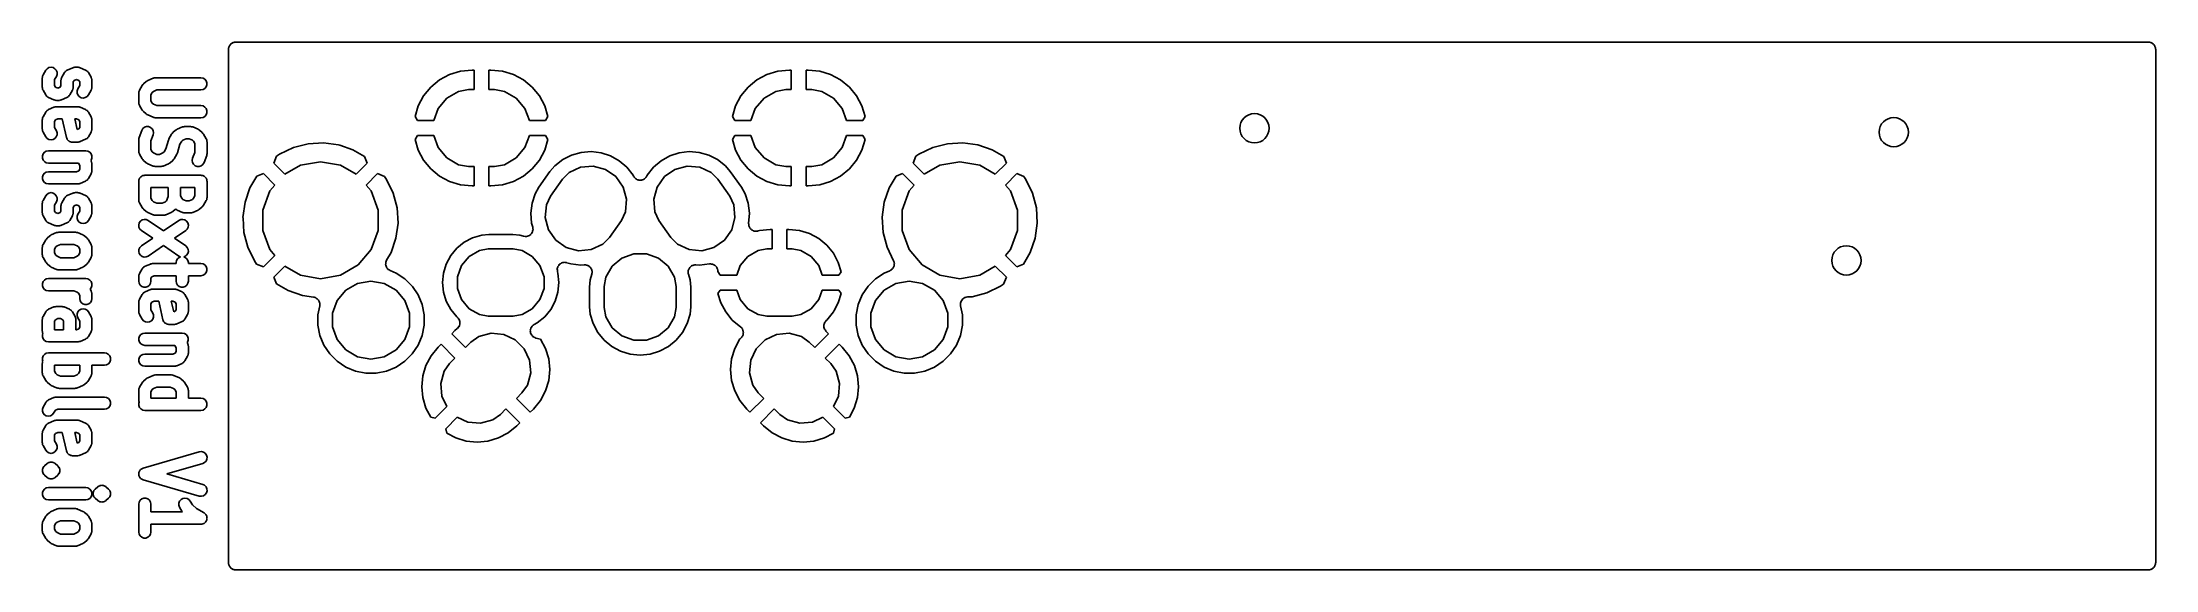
# Model space of a CAD drawing. Extents: x 60.7 to 82.7, y -62 to -56.5.
import ezdxf

# ---------------------------------------------------------------- set-up
doc = ezdxf.new("R2010")
doc.units = 0
doc.header["$MEASUREMENT"] = 0
doc.layers.add('BLACK', color=7, linetype='CONTINUOUS')

msp = doc.modelspace()

# ---------------------------------------------------------------- linework, layer by layer
at = {"layer": 'BLACK', "linetype": 'CONTINUOUS'}
for p, q in [((62.6455, -56.5789), (62.6467, -56.5724)), ((62.6455, -58.3175), (62.6455, -56.5789)), ((62.6467, -56.5657), (62.649, -56.5594)), ((62.6467, -56.5724), (62.6467, -56.5657)), ((62.649, -56.5594), (62.6501, -56.5529)), ((62.6501, -56.5529), (62.6535, -56.5471)), ((62.6535, -56.5471), (62.6558, -56.5408)), ((62.6558, -56.5408), (62.66, -56.5357)), ((62.66, -56.5357), (62.6634, -56.5299)), ((62.6634, -56.5299), (62.6685, -56.5257)), ((62.6685, -56.5257), (62.6728, -56.5205)), ((62.6728, -56.5205), (62.6785, -56.5172)), ((62.6785, -56.5172), (62.6836, -56.5129)), ((62.6836, -56.5129), (62.6899, -56.5107)), ((62.6899, -56.5107), (62.6957, -56.5073)), ((62.6957, -56.5073), (62.7023, -56.5062)), ((62.7023, -56.5062), (62.7085, -56.5039)), ((62.7085, -56.5039), (62.7152, -56.5039)), ((62.7152, -56.5039), (62.7217, -56.5027)), ((62.7217, -56.5027), (82.6186, -56.5027)), ((82.6186, -56.5027), (82.6252, -56.5039)), ((82.6252, -56.5039), (82.6319, -56.5039)), ((82.6319, -56.5039), (82.6381, -56.5062)), ((82.6381, -56.5062), (82.6447, -56.5073)), ((82.6447, -56.5073), (82.6505, -56.5107)), ((82.6505, -56.5107), (82.6567, -56.5129)), ((82.6567, -56.5129), (82.6618, -56.5172)), ((82.6618, -56.5172), (82.6676, -56.5205)), ((82.6676, -56.5205), (82.6719, -56.5257)), ((82.6719, -56.5257), (82.677, -56.5299)), ((82.677, -56.5299), (82.6803, -56.5357)), ((82.6803, -56.5357), (82.6846, -56.5408)), ((82.6846, -56.5408), (82.6869, -56.5471)), ((82.6869, -56.5471), (82.6902, -56.5529)), ((82.6902, -56.5529), (82.6914, -56.5594)), ((82.6914, -56.5594), (82.6937, -56.5657)), ((82.6937, -56.5657), (82.6937, -56.5724)), ((82.6937, -56.5724), (82.6948, -56.5789)), ((82.6948, -56.5789), (82.6948, -61.9217)), ((60.7097, -56.8754), (60.7106, -56.87)), ((60.7097, -56.9722), (60.7097, -56.8754)), ((60.7106, -56.8645), (60.7125, -56.8592)), ((60.7106, -56.87), (60.7106, -56.8645)), ((60.7125, -56.8592), (60.7135, -56.8537)), ((60.7135, -56.8537), (60.7163, -56.849)), ((60.7163, -56.849), (60.7181, -56.8438)), ((60.7181, -56.8438), (60.746, -56.7954)), ((60.746, -56.7954), (60.7601, -56.7785)), ((60.7601, -56.7785), (60.7792, -56.7674)), ((60.7792, -56.7674), (60.8009, -56.7636)), ((60.8009, -56.7636), (60.8226, -56.7673)), ((60.8226, -56.7673), (60.8417, -56.7783)), ((60.8561, -56.8587), (60.8367, -56.8924)), ((60.8367, -56.8924), (60.8367, -56.9552)), ((60.8417, -56.7783), (60.8559, -56.7952)), ((60.8559, -56.7952), (60.8635, -56.8159)), ((60.8636, -56.838), (60.8561, -56.8587)), ((60.8635, -56.8159), (60.8636, -56.838)), ((60.9044, -56.8996), (60.9054, -56.8942)), ((60.9044, -56.9552), (60.9044, -56.8996)), ((60.9054, -56.8887), (60.9073, -56.8834)), ((60.9054, -56.8942), (60.9054, -56.8887)), ((60.9073, -56.8834), (60.9083, -56.8779)), ((60.9083, -56.8779), (60.911, -56.8731)), ((60.911, -56.8731), (60.9129, -56.868)), ((60.9129, -56.868), (60.9407, -56.8196)), ((60.9407, -56.8196), (60.9466, -56.8126)), ((60.9466, -56.8126), (60.952, -56.8052)), ((60.952, -56.8052), (60.9536, -56.8041)), ((60.9536, -56.8041), (60.9548, -56.8027)), ((60.9548, -56.8027), (60.9628, -56.7981)), ((60.9628, -56.7981), (60.9704, -56.793)), ((60.9704, -56.793), (61.0261, -56.7688)), ((61.0261, -56.7688), (61.028, -56.7684)), ((61.028, -56.7684), (61.0297, -56.7674)), ((61.0297, -56.7674), (61.0386, -56.7658)), ((61.0403, -56.9011), (61.0314, -56.9166)), ((61.0314, -56.9166), (61.0314, -56.9722)), ((61.0386, -56.7658), (61.0475, -56.7637)), ((61.0646, -56.8906), (61.0403, -56.9011)), ((61.0475, -56.7637), (61.0494, -56.7639)), ((61.0494, -56.7639), (61.0514, -56.7636)), ((61.0514, -56.7636), (61.0792, -56.7636)), ((61.066, -56.8906), (61.0646, -56.8906)), ((61.0903, -56.9011), (61.066, -56.8906)), ((61.0792, -56.7636), (61.0811, -56.7639)), ((61.0811, -56.7639), (61.0831, -56.7637)), ((61.0831, -56.7637), (61.0919, -56.7658)), ((61.0992, -56.9166), (61.0903, -56.9011)), ((61.0919, -56.7658), (61.1009, -56.7674)), ((61.0992, -56.9552), (61.0992, -56.9166)), ((61.1009, -56.7674), (61.1026, -56.7684)), ((61.1026, -56.7684), (61.1045, -56.7688)), ((61.1045, -56.7688), (61.1602, -56.793)), ((61.1602, -56.793), (61.1678, -56.7981)), ((61.1678, -56.7981), (61.1757, -56.8027)), ((61.1757, -56.8027), (61.177, -56.8041)), ((61.177, -56.8041), (61.1785, -56.8052)), ((61.1785, -56.8052), (61.184, -56.8125)), ((61.184, -56.8125), (61.1899, -56.8196)), ((61.1899, -56.8196), (61.2177, -56.868)), ((61.2177, -56.868), (61.2196, -56.8731)), ((61.2196, -56.8731), (61.2223, -56.8779)), ((61.2223, -56.8779), (61.2233, -56.8834)), ((61.2233, -56.8834), (61.2252, -56.8887)), ((61.2252, -56.8887), (61.2252, -56.8942)), ((61.2252, -56.8942), (61.2262, -56.8996)), ((61.2262, -56.8996), (61.2262, -56.9722)), ((61.756, -56.9446), (61.7626, -56.9364)), ((61.7626, -56.9364), (61.7905, -56.9122)), ((61.7905, -56.9122), (61.7987, -56.9072)), ((61.7987, -56.9072), (61.8068, -56.9019)), ((61.8068, -56.9019), (61.8624, -56.8777)), ((61.8624, -56.8777), (61.8644, -56.8772)), ((61.8644, -56.8772), (61.866, -56.8762)), ((61.866, -56.8762), (61.875, -56.8747)), ((61.875, -56.8747), (61.8839, -56.8725)), ((61.8839, -56.8725), (61.8858, -56.8728)), ((61.8858, -56.8728), (61.8878, -56.8724)), ((61.8878, -56.8724), (62.3607, -56.8724)), ((62.3607, -56.8724), (62.3824, -56.8762)), ((62.3824, -56.8762), (62.4015, -56.8873)), ((62.4015, -56.8873), (62.4157, -56.9042)), ((62.4157, -56.9042), (62.4232, -56.9249)), ((62.4232, -56.9249), (62.4232, -56.9469)), ((64.8431, -56.8959), (64.7519, -56.971)), ((64.9473, -56.84), (64.8431, -56.8959)), ((65.0603, -56.8055), (64.9473, -56.84)), ((65.1815, -56.7933), (65.0603, -56.8055)), ((65.2015, -56.7933), (65.1815, -56.7933)), ((65.2015, -56.9965), (65.2015, -56.7933)), ((65.3565, -56.7933), (65.3565, -56.9965)), ((65.3765, -56.7933), (65.3565, -56.7933)), ((65.4977, -56.8055), (65.3765, -56.7933)), ((65.6107, -56.84), (65.4977, -56.8055)), ((65.7149, -56.8959), (65.6107, -56.84)), ((65.8061, -56.971), (65.7149, -56.8959)), ((68.1431, -56.8959), (68.0519, -56.971)), ((68.2473, -56.84), (68.1431, -56.8959)), ((68.3603, -56.8055), (68.2473, -56.84)), ((68.4815, -56.7933), (68.3603, -56.8055)), ((68.5015, -56.7933), (68.4815, -56.7933)), ((68.5015, -56.9965), (68.5015, -56.7933)), ((68.6565, -56.7933), (68.6565, -56.9965)), ((68.6765, -56.7933), (68.6565, -56.7933)), ((68.7977, -56.8055), (68.6765, -56.7933)), ((68.9107, -56.84), (68.7977, -56.8055)), ((69.0149, -56.8959), (68.9107, -56.84)), ((69.1061, -56.971), (69.0149, -56.8959)), ((60.7106, -56.9776), (60.7097, -56.9722)), ((60.7106, -56.9831), (60.7106, -56.9776)), ((60.7125, -56.9884), (60.7106, -56.9831)), ((60.7135, -56.9939), (60.7125, -56.9884)), ((60.7163, -56.9987), (60.7135, -56.9939)), ((60.7181, -57.0039), (60.7163, -56.9987)), ((60.746, -57.0522), (60.7181, -57.0039)), ((60.7518, -57.0593), (60.746, -57.0522)), ((60.7573, -57.0666), (60.7518, -57.0593)), ((60.7589, -57.0677), (60.7573, -57.0666)), ((60.7601, -57.0692), (60.7589, -57.0677)), ((60.768, -57.0737), (60.7601, -57.0692)), ((60.7757, -57.0788), (60.768, -57.0737)), ((60.8313, -57.103), (60.7757, -57.0788)), ((60.8332, -57.1035), (60.8313, -57.103)), ((60.8349, -57.1044), (60.8332, -57.1035)), ((60.8439, -57.106), (60.8349, -57.1044)), ((60.8367, -56.9552), (60.8456, -56.9707)), ((60.8528, -57.1082), (60.8439, -57.106)), ((60.8456, -56.9707), (60.8699, -56.9813)), ((60.8547, -57.1079), (60.8528, -57.1082)), ((60.8566, -57.1083), (60.8547, -57.1079)), ((60.8845, -57.1083), (60.8566, -57.1083)), ((60.8699, -56.9813), (60.8713, -56.9813)), ((60.8713, -56.9813), (60.8955, -56.9707)), ((60.8864, -57.1079), (60.8845, -57.1083)), ((60.8883, -57.1082), (60.8864, -57.1079)), ((60.8972, -57.106), (60.8883, -57.1082)), ((60.8955, -56.9707), (60.9044, -56.9552)), ((60.9062, -57.1044), (60.8972, -57.106)), ((60.9079, -57.1035), (60.9062, -57.1044)), ((60.9098, -57.103), (60.9079, -57.1035)), ((60.9654, -57.0788), (60.9098, -57.103)), ((60.9731, -57.0737), (60.9654, -57.0788)), ((60.981, -57.0692), (60.9731, -57.0737)), ((60.9822, -57.0677), (60.981, -57.0692)), ((60.9838, -57.0666), (60.9822, -57.0677)), ((60.9893, -57.0593), (60.9838, -57.0666)), ((60.9952, -57.0522), (60.9893, -57.0593)), ((61.023, -57.0039), (60.9952, -57.0522)), ((61.0248, -56.9987), (61.023, -57.0039)), ((61.0276, -56.9939), (61.0248, -56.9987)), ((61.0286, -56.9884), (61.0276, -56.9939)), ((61.0305, -56.9831), (61.0286, -56.9884)), ((61.0314, -56.9722), (61.0305, -56.9776)), ((61.0305, -56.9776), (61.0305, -56.9831)), ((61.0723, -57.0097), (61.0798, -56.9889)), ((61.0723, -57.0317), (61.0723, -57.0097)), ((61.0799, -57.0524), (61.0723, -57.0317)), ((61.0798, -56.9889), (61.0992, -56.9552)), ((61.0941, -57.0693), (61.0799, -57.0524)), ((61.1132, -57.0803), (61.0941, -57.0693)), ((61.1349, -57.0841), (61.1132, -57.0803)), ((61.1567, -57.0802), (61.1349, -57.0841)), ((61.1757, -57.0692), (61.1567, -57.0802)), ((61.1899, -57.0522), (61.1757, -57.0692)), ((61.2177, -57.0039), (61.1899, -57.0522)), ((61.2196, -56.9987), (61.2177, -57.0039)), ((61.2223, -56.9939), (61.2196, -56.9987)), ((61.2233, -56.9884), (61.2223, -56.9939)), ((61.2252, -56.9831), (61.2233, -56.9884)), ((61.2262, -56.9722), (61.2252, -56.9776)), ((61.2252, -56.9776), (61.2252, -56.9831)), ((61.713, -57.0327), (61.7139, -57.0273)), ((61.713, -57.1294), (61.713, -57.0327)), ((61.7139, -57.1349), (61.713, -57.1294)), ((61.7139, -57.0218), (61.7158, -57.0165)), ((61.7139, -57.0273), (61.7139, -57.0218)), ((61.7139, -57.1404), (61.7139, -57.1349)), ((61.7158, -57.1456), (61.7139, -57.1404)), ((61.7158, -57.0165), (61.7168, -57.011)), ((61.7168, -57.1512), (61.7158, -57.1456)), ((61.7168, -57.011), (61.7196, -57.0062)), ((61.7196, -57.1559), (61.7168, -57.1512)), ((61.7196, -57.0062), (61.7214, -57.001)), ((61.7214, -57.1611), (61.7196, -57.1559)), ((61.7214, -57.001), (61.7493, -56.9526)), ((61.7493, -57.2095), (61.7214, -57.1611)), ((61.7493, -56.9526), (61.756, -56.9446)), ((61.854, -57.0252), (61.84, -57.0496)), ((61.84, -57.0496), (61.84, -57.1125)), ((61.84, -57.1125), (61.854, -57.1369)), ((61.8664, -57.0144), (61.854, -57.0252)), ((61.854, -57.1369), (61.8664, -57.1477)), ((61.901, -56.9994), (61.8664, -57.0144)), ((61.8664, -57.1477), (61.901, -57.1627)), ((62.3607, -56.9994), (61.901, -56.9994)), ((62.3824, -56.9956), (62.3607, -56.9994)), ((62.4015, -56.9846), (62.3824, -56.9956)), ((62.4157, -56.9677), (62.4015, -56.9846)), ((62.4232, -56.9469), (62.4157, -56.9677)), ((64.6771, -57.0625), (64.6216, -57.1668)), ((64.7519, -56.971), (64.6771, -57.0625)), ((64.8272, -57.1934), (64.9179, -57.0854)), ((64.9179, -57.0854), (65.0401, -57.0148)), ((65.0401, -57.0148), (65.144, -56.9965)), ((65.144, -56.9965), (65.2015, -56.9965)), ((65.3565, -56.9965), (65.414, -56.9965)), ((65.414, -56.9965), (65.5179, -57.0148)), ((65.5179, -57.0148), (65.6401, -57.0854)), ((65.6401, -57.0854), (65.7308, -57.1934)), ((65.8809, -57.0625), (65.8061, -56.971)), ((65.9364, -57.1668), (65.8809, -57.0625)), ((67.9771, -57.0625), (67.9216, -57.1668)), ((68.0519, -56.971), (67.9771, -57.0625)), ((68.1272, -57.1934), (68.2179, -57.0854)), ((68.2179, -57.0854), (68.3401, -57.0148)), ((68.3401, -57.0148), (68.444, -56.9965)), ((68.444, -56.9965), (68.5015, -56.9965)), ((68.6565, -56.9965), (68.714, -56.9965)), ((68.714, -56.9965), (68.8179, -57.0148)), ((68.8179, -57.0148), (68.9401, -57.0854)), ((68.9401, -57.0854), (69.0308, -57.1934)), ((69.1809, -57.0625), (69.1061, -56.971)), ((69.2364, -57.1668), (69.1809, -57.0625)), ((60.7097, -57.3109), (60.7106, -57.3054)), ((60.7097, -57.4076), (60.7097, -57.3109)), ((60.7106, -57.2999), (60.7125, -57.2947)), ((60.7106, -57.3054), (60.7106, -57.2999)), ((60.7125, -57.2947), (60.7135, -57.2891)), ((60.7135, -57.2891), (60.7163, -57.2844)), ((60.7163, -57.2844), (60.7181, -57.2792)), ((60.7181, -57.2792), (60.746, -57.2308)), ((60.746, -57.2308), (60.7518, -57.2238)), ((60.7518, -57.2238), (60.7573, -57.2164)), ((60.7573, -57.2164), (60.7589, -57.2154)), ((60.7589, -57.2154), (60.7601, -57.2139)), ((60.7601, -57.2139), (60.768, -57.2093)), ((60.768, -57.2093), (60.7757, -57.2043)), ((60.7757, -57.2043), (60.8313, -57.1801)), ((60.8313, -57.1801), (60.8332, -57.1796)), ((60.8332, -57.1796), (60.8349, -57.1786)), ((60.8349, -57.1786), (60.8439, -57.177)), ((60.8456, -57.3123), (60.8367, -57.3278)), ((60.8367, -57.3278), (60.8367, -57.3907)), ((60.8439, -57.177), (60.8528, -57.1749)), ((60.8699, -57.3018), (60.8456, -57.3123)), ((60.8528, -57.1749), (60.8547, -57.1751)), ((60.8547, -57.1751), (60.8566, -57.1748)), ((60.8566, -57.1748), (61.0792, -57.1748)), ((60.9174, -57.3018), (60.8699, -57.3018)), ((60.9617, -57.4944), (60.9174, -57.3018)), ((61.0477, -57.3018), (61.0734, -57.4135)), ((61.066, -57.3018), (61.0477, -57.3018)), ((61.0903, -57.3123), (61.066, -57.3018)), ((61.0792, -57.1748), (61.0811, -57.1751)), ((61.0811, -57.1751), (61.0831, -57.1749)), ((61.0831, -57.1749), (61.0919, -57.177)), ((61.0992, -57.3278), (61.0903, -57.3123)), ((61.0919, -57.177), (61.1009, -57.1786)), ((61.0992, -57.3907), (61.0992, -57.3278)), ((61.1009, -57.1786), (61.1026, -57.1796)), ((61.1026, -57.1796), (61.1045, -57.1801)), ((61.1045, -57.1801), (61.1602, -57.2043)), ((61.1602, -57.2043), (61.1678, -57.2093)), ((61.1678, -57.2093), (61.1757, -57.2139)), ((61.1757, -57.2139), (61.177, -57.2154)), ((61.177, -57.2154), (61.1785, -57.2164)), ((61.1785, -57.2164), (61.184, -57.2238)), ((61.184, -57.2238), (61.1899, -57.2308)), ((61.1899, -57.2308), (61.2177, -57.2792)), ((61.2177, -57.2792), (61.2196, -57.2844)), ((61.2196, -57.2844), (61.2223, -57.2891)), ((61.2223, -57.2891), (61.2233, -57.2947)), ((61.2233, -57.2947), (61.2252, -57.2999)), ((61.2252, -57.2999), (61.2252, -57.3054)), ((61.2252, -57.3054), (61.2262, -57.3109)), ((61.2262, -57.3109), (61.2262, -57.4076)), ((61.756, -57.2175), (61.7493, -57.2095)), ((61.7626, -57.2257), (61.756, -57.2175)), ((61.7905, -57.2499), (61.7626, -57.2257)), ((61.7987, -57.2549), (61.7905, -57.2499)), ((61.8068, -57.2602), (61.7987, -57.2549)), ((61.8624, -57.2844), (61.8068, -57.2602)), ((61.8644, -57.2849), (61.8624, -57.2844)), ((61.866, -57.2859), (61.8644, -57.2849)), ((61.875, -57.2875), (61.866, -57.2859)), ((61.8839, -57.2896), (61.875, -57.2875)), ((61.8858, -57.2894), (61.8839, -57.2896)), ((61.8878, -57.2897), (61.8858, -57.2894)), ((62.3607, -57.2897), (61.8878, -57.2897)), ((61.901, -57.1627), (62.3607, -57.1627)), ((62.181, -57.3827), (62.1899, -57.3805)), ((62.1899, -57.3805), (62.1918, -57.3808)), ((62.1918, -57.3808), (62.1938, -57.3804)), ((62.1938, -57.3804), (62.2494, -57.3804)), ((62.2494, -57.3804), (62.2513, -57.3808)), ((62.2513, -57.3808), (62.2533, -57.3805)), ((62.2533, -57.3805), (62.2622, -57.3827)), ((62.3607, -57.1627), (62.3824, -57.1665)), ((62.3824, -57.2859), (62.3607, -57.2897)), ((62.3824, -57.1665), (62.4015, -57.1776)), ((62.4015, -57.2748), (62.3824, -57.2859)), ((62.4015, -57.1776), (62.4157, -57.1944)), ((62.4157, -57.2579), (62.4015, -57.2748)), ((62.4157, -57.1944), (62.4232, -57.2152)), ((62.4232, -57.2372), (62.4157, -57.2579)), ((62.4232, -57.2152), (62.4232, -57.2372)), ((64.6216, -57.1668), (64.5887, -57.2761)), ((64.5887, -57.2761), (64.6135, -57.319)), ((64.6135, -57.319), (64.7815, -57.319)), ((64.7815, -57.319), (64.8272, -57.1934)), ((65.7308, -57.1934), (65.7765, -57.319)), ((65.7765, -57.319), (65.9445, -57.319)), ((65.9693, -57.2761), (65.9364, -57.1668)), ((65.9445, -57.319), (65.9693, -57.2761)), ((67.9216, -57.1668), (67.8887, -57.2761)), ((67.8887, -57.2761), (67.9135, -57.319)), ((67.9135, -57.319), (68.0815, -57.319)), ((68.0815, -57.319), (68.1272, -57.1934)), ((69.0308, -57.1934), (69.0765, -57.319)), ((69.0765, -57.319), (69.2445, -57.319)), ((69.2693, -57.2761), (69.2364, -57.1668)), ((69.2445, -57.319), (69.2693, -57.2761)), ((60.7106, -57.413), (60.7097, -57.4076)), ((60.7106, -57.4185), (60.7106, -57.413)), ((60.7125, -57.4238), (60.7106, -57.4185)), ((60.7135, -57.4293), (60.7125, -57.4238)), ((60.7163, -57.4341), (60.7135, -57.4293)), ((60.7181, -57.4393), (60.7163, -57.4341)), ((60.746, -57.4877), (60.7181, -57.4393)), ((60.7601, -57.5046), (60.746, -57.4877)), ((60.7792, -57.5156), (60.7601, -57.5046)), ((60.8009, -57.5195), (60.7792, -57.5156)), ((60.8226, -57.5157), (60.8009, -57.5195)), ((60.8417, -57.5047), (60.8226, -57.5157)), ((60.8367, -57.3907), (60.8561, -57.4244)), ((60.8559, -57.4879), (60.8417, -57.5047)), ((60.8635, -57.4671), (60.8559, -57.4879)), ((60.8561, -57.4244), (60.8636, -57.4451)), ((60.8636, -57.4451), (60.8635, -57.4671)), ((60.9653, -57.5031), (60.9617, -57.4944)), ((60.9686, -57.5119), (60.9653, -57.5031)), ((60.9696, -57.5132), (60.9686, -57.5119)), ((60.9703, -57.5147), (60.9696, -57.5132)), ((60.9767, -57.5216), (60.9703, -57.5147)), ((60.9827, -57.5288), (60.9767, -57.5216)), ((60.9842, -57.5297), (60.9827, -57.5288)), ((60.9853, -57.5309), (60.9842, -57.5297)), ((60.9937, -57.5352), (60.9853, -57.5309)), ((61.0018, -57.5399), (60.9937, -57.5352)), ((61.0035, -57.5402), (61.0018, -57.5399)), ((61.0049, -57.5409), (61.0035, -57.5402)), ((61.0143, -57.5421), (61.0049, -57.5409)), ((61.0236, -57.5437), (61.0143, -57.5421)), ((61.0792, -57.5437), (61.0236, -57.5437)), ((61.0734, -57.4135), (61.0903, -57.4061)), ((61.0811, -57.5434), (61.0792, -57.5437)), ((61.0831, -57.5436), (61.0811, -57.5434)), ((61.0919, -57.5415), (61.0831, -57.5436)), ((61.0903, -57.4061), (61.0992, -57.3907)), ((61.1009, -57.5399), (61.0919, -57.5415)), ((61.1026, -57.5389), (61.1009, -57.5399)), ((61.1045, -57.5384), (61.1026, -57.5389)), ((61.1602, -57.5142), (61.1045, -57.5384)), ((61.1678, -57.5092), (61.1602, -57.5142)), ((61.1757, -57.5046), (61.1678, -57.5092)), ((61.177, -57.5031), (61.1757, -57.5046)), ((61.1785, -57.5021), (61.177, -57.5031)), ((61.184, -57.4947), (61.1785, -57.5021)), ((61.1899, -57.4877), (61.184, -57.4947)), ((61.2177, -57.4393), (61.1899, -57.4877)), ((61.2196, -57.4341), (61.2177, -57.4393)), ((61.2223, -57.4293), (61.2196, -57.4341)), ((61.2233, -57.4238), (61.2223, -57.4293)), ((61.2252, -57.4185), (61.2233, -57.4238)), ((61.2262, -57.4076), (61.2252, -57.413)), ((61.2252, -57.413), (61.2252, -57.4185)), ((61.713, -57.5154), (61.715, -57.5051)), ((61.7131, -57.5159), (61.713, -57.5154)), ((61.713, -57.5165), (61.7131, -57.5159)), ((61.713, -57.6374), (61.713, -57.5165)), ((61.715, -57.5051), (61.7168, -57.4948)), ((61.7168, -57.4948), (61.7171, -57.4943)), ((61.7171, -57.4943), (61.7172, -57.4938)), ((61.7172, -57.4938), (61.745, -57.4212)), ((61.745, -57.4212), (61.7564, -57.4023)), ((61.7564, -57.4023), (61.7735, -57.3884)), ((61.7735, -57.3884), (61.7943, -57.3812)), ((61.7943, -57.3812), (61.8164, -57.3816)), ((61.8164, -57.3816), (61.837, -57.3895)), ((61.837, -57.3895), (61.8536, -57.4039)), ((61.8636, -57.4666), (61.84, -57.5282)), ((61.84, -57.5282), (61.84, -57.6205)), ((61.8536, -57.4039), (61.8643, -57.4232)), ((61.8678, -57.445), (61.8636, -57.4666)), ((61.8643, -57.4232), (61.8678, -57.445)), ((61.9958, -57.6125), (62.0215, -57.5231)), ((62.0215, -57.5231), (62.0248, -57.5162)), ((62.0248, -57.5162), (62.0274, -57.509)), ((62.0274, -57.509), (62.0553, -57.4606)), ((62.0553, -57.4606), (62.062, -57.4526)), ((62.062, -57.4526), (62.0686, -57.4444)), ((62.0686, -57.4444), (62.0965, -57.4202)), ((62.0965, -57.4202), (62.1048, -57.4152)), ((62.1048, -57.4152), (62.1128, -57.4099)), ((62.1128, -57.4099), (62.1685, -57.3857)), ((62.1414, -57.5656), (62.1157, -57.655)), ((62.16, -57.5332), (62.1414, -57.5656)), ((62.1724, -57.5224), (62.16, -57.5332)), ((62.1685, -57.3857), (62.1704, -57.3852)), ((62.1704, -57.3852), (62.1721, -57.3842)), ((62.1721, -57.3842), (62.181, -57.3827)), ((62.207, -57.5074), (62.1724, -57.5224)), ((62.2362, -57.5074), (62.207, -57.5074)), ((62.2708, -57.5224), (62.2362, -57.5074)), ((62.2622, -57.3827), (62.2711, -57.3842)), ((62.2831, -57.5332), (62.2708, -57.5224)), ((62.2711, -57.3842), (62.2728, -57.3852)), ((62.2728, -57.3852), (62.2747, -57.3857)), ((62.2747, -57.3857), (62.3304, -57.4099)), ((62.2972, -57.5576), (62.2831, -57.5332)), ((62.2972, -57.6499), (62.2972, -57.5576)), ((62.3304, -57.4099), (62.3384, -57.4152)), ((62.3384, -57.4152), (62.3467, -57.4202)), ((62.3467, -57.4202), (62.3745, -57.4444)), ((62.3745, -57.4444), (62.3812, -57.4526)), ((62.3812, -57.4526), (62.3879, -57.4606)), ((62.3879, -57.4606), (62.4157, -57.509)), ((62.4157, -57.509), (62.4176, -57.5142)), ((62.4176, -57.5142), (62.4204, -57.519)), ((62.4204, -57.519), (62.4213, -57.5245)), ((62.4213, -57.5245), (62.4232, -57.5298)), ((62.4232, -57.5298), (62.4232, -57.5353)), ((62.4232, -57.5353), (62.4242, -57.5407)), ((62.4242, -57.5407), (62.4242, -57.6616)), ((63.3236, -57.5997), (63.1792, -57.67)), ((63.4766, -57.5595), (63.3236, -57.5997)), ((63.6345, -57.55), (63.4766, -57.5595)), ((63.7913, -57.5714), (63.6345, -57.55)), ((63.8047, -57.5761), (63.7913, -57.5714)), ((63.9408, -57.6231), (63.8047, -57.5761)), ((63.8047, -57.5761), (63.8047, -57.5761)), ((64.6135, -57.474), (64.5887, -57.5169)), ((64.5887, -57.5169), (64.6216, -57.6262)), ((64.7815, -57.474), (64.6135, -57.474)), ((64.8272, -57.5996), (64.7815, -57.474)), ((64.9179, -57.7076), (64.8272, -57.5996)), ((65.7308, -57.5996), (65.6401, -57.7076)), ((65.7765, -57.474), (65.7308, -57.5996)), ((65.9445, -57.474), (65.7765, -57.474)), ((65.9364, -57.6261), (65.9693, -57.5169)), ((65.9693, -57.5169), (65.9445, -57.474)), ((67.9135, -57.474), (67.8887, -57.5169)), ((67.8887, -57.5169), (67.9216, -57.6262)), ((68.0815, -57.474), (67.9135, -57.474)), ((68.1272, -57.5996), (68.0815, -57.474)), ((68.2179, -57.7076), (68.1272, -57.5996)), ((69.0308, -57.5996), (68.9401, -57.7076)), ((69.0765, -57.474), (69.0308, -57.5996)), ((69.2445, -57.474), (69.0765, -57.474)), ((69.2364, -57.6261), (69.2693, -57.5169)), ((69.2693, -57.5169), (69.2445, -57.474)), ((69.9736, -57.5997), (69.8292, -57.67)), ((70.1266, -57.5595), (69.9736, -57.5997)), ((70.2845, -57.55), (70.1266, -57.5595)), ((70.4413, -57.5714), (70.2845, -57.55)), ((70.5908, -57.6231), (70.4413, -57.5714)), ((60.7107, -57.6869), (60.7182, -57.6662)), ((60.7107, -57.7089), (60.7107, -57.6869)), ((60.7182, -57.7297), (60.7107, -57.7089)), ((60.7182, -57.6662), (60.7324, -57.6493)), ((60.7324, -57.7466), (60.7182, -57.7297)), ((60.7324, -57.6493), (60.7515, -57.6382)), ((60.7515, -57.7576), (60.7324, -57.7466)), ((60.7515, -57.6382), (60.7732, -57.6344)), ((60.7732, -57.7614), (60.7515, -57.7576)), ((60.7732, -57.6344), (61.1627, -57.6344)), ((61.0833, -57.7614), (60.7732, -57.7614)), ((61.0851, -57.763), (61.0833, -57.7614)), ((61.0992, -57.7874), (61.0851, -57.763)), ((61.0992, -57.8261), (61.0992, -57.7874)), ((61.1627, -57.6344), (61.1844, -57.6382)), ((61.1844, -57.6382), (61.2035, -57.6493)), ((61.2035, -57.6493), (61.2176, -57.6662)), ((61.2176, -57.7297), (61.2146, -57.7334)), ((61.2146, -57.7334), (61.2177, -57.7388)), ((61.2176, -57.6662), (61.2252, -57.6869)), ((61.2252, -57.7089), (61.2176, -57.7297)), ((61.2177, -57.7388), (61.2196, -57.744)), ((61.2196, -57.744), (61.2223, -57.7488)), ((61.2223, -57.7488), (61.2233, -57.7543)), ((61.2233, -57.7543), (61.2252, -57.7596)), ((61.2252, -57.6869), (61.2252, -57.7089)), ((61.2252, -57.7596), (61.2252, -57.7651)), ((61.2252, -57.7651), (61.2262, -57.7705)), ((61.2262, -57.7705), (61.2262, -57.8431)), ((61.7139, -57.6429), (61.713, -57.6374)), ((61.7139, -57.6484), (61.7139, -57.6429)), ((61.7158, -57.6536), (61.7139, -57.6484)), ((61.7168, -57.6592), (61.7158, -57.6536)), ((61.7196, -57.6639), (61.7168, -57.6592)), ((61.7214, -57.6691), (61.7196, -57.6639)), ((61.7493, -57.7175), (61.7214, -57.6691)), ((61.756, -57.7255), (61.7493, -57.7175)), ((61.7626, -57.7337), (61.756, -57.7255)), ((61.7905, -57.7579), (61.7626, -57.7337)), ((61.7987, -57.7629), (61.7905, -57.7579)), ((61.8068, -57.7682), (61.7987, -57.7629)), ((61.8624, -57.7924), (61.8068, -57.7682)), ((61.84, -57.6205), (61.854, -57.6449)), ((61.854, -57.6449), (61.8664, -57.6557)), ((61.8644, -57.7929), (61.8624, -57.7924)), ((61.866, -57.7939), (61.8644, -57.7929)), ((61.875, -57.7955), (61.866, -57.7939)), ((61.8664, -57.6557), (61.901, -57.6707)), ((61.8839, -57.7976), (61.875, -57.7955)), ((61.8858, -57.7974), (61.8839, -57.7976)), ((61.8878, -57.7977), (61.8858, -57.7974)), ((61.9434, -57.7977), (61.8878, -57.7977)), ((61.901, -57.6707), (61.9302, -57.6707)), ((61.9302, -57.6707), (61.9648, -57.6557)), ((61.9453, -57.7974), (61.9434, -57.7977)), ((61.9473, -57.7976), (61.9453, -57.7974)), ((61.9561, -57.7955), (61.9473, -57.7976)), ((61.9651, -57.7939), (61.9561, -57.7955)), ((61.9648, -57.6557), (61.9771, -57.6449)), ((61.9668, -57.7929), (61.9651, -57.7939)), ((61.9687, -57.7924), (61.9668, -57.7929)), ((62.0244, -57.7682), (61.9687, -57.7924)), ((61.9771, -57.6449), (61.9958, -57.6125)), ((62.0324, -57.7629), (62.0244, -57.7682)), ((62.0407, -57.7579), (62.0324, -57.7629)), ((62.0685, -57.7337), (62.0407, -57.7579)), ((62.0751, -57.7256), (62.0685, -57.7337)), ((62.0819, -57.7175), (62.0751, -57.7256)), ((62.1097, -57.6691), (62.0819, -57.7175)), ((62.1123, -57.6619), (62.1097, -57.6691)), ((62.1157, -57.655), (62.1123, -57.6619)), ((62.2694, -57.7331), (62.2736, -57.7115)), ((62.2728, -57.7549), (62.2694, -57.7331)), ((62.2835, -57.7742), (62.2728, -57.7549)), ((62.2736, -57.7115), (62.2972, -57.6499)), ((62.3002, -57.7886), (62.2835, -57.7742)), ((62.3208, -57.7965), (62.3002, -57.7886)), ((62.3428, -57.7969), (62.3208, -57.7965)), ((62.3637, -57.7897), (62.3428, -57.7969)), ((62.3808, -57.7758), (62.3637, -57.7897)), ((62.3922, -57.7569), (62.3808, -57.7758)), ((62.42, -57.6844), (62.3922, -57.7569)), ((62.4201, -57.6838), (62.42, -57.6844)), ((62.4204, -57.6833), (62.4201, -57.6838)), ((62.4222, -57.673), (62.4204, -57.6833)), ((62.4242, -57.6627), (62.4222, -57.673)), ((62.4242, -57.6616), (62.4241, -57.6622)), ((62.4241, -57.6622), (62.4242, -57.6627)), ((63.1475, -57.6912), (63.119, -57.7619)), ((63.119, -57.7619), (63.2342, -57.8772)), ((63.1792, -57.67), (63.1475, -57.6912)), ((63.2342, -57.8772), (63.3956, -57.784)), ((63.3956, -57.784), (63.604, -57.7472)), ((63.604, -57.7472), (63.8124, -57.784)), ((63.8124, -57.784), (63.9738, -57.8772)), ((64.0614, -57.6935), (63.9408, -57.6231)), ((63.9738, -57.8772), (64.089, -57.7619)), ((64.089, -57.7619), (64.0614, -57.6935)), ((64.6216, -57.6262), (64.6771, -57.7305)), ((64.6771, -57.7305), (64.7519, -57.822)), ((65.0401, -57.7782), (64.9179, -57.7076)), ((65.144, -57.7965), (65.0401, -57.7782)), ((65.2015, -57.7965), (65.144, -57.7965)), ((65.2015, -57.9997), (65.2015, -57.7965)), ((65.414, -57.7965), (65.3565, -57.7965)), ((65.3565, -57.7965), (65.3565, -57.9997)), ((65.5179, -57.7782), (65.414, -57.7965)), ((65.6401, -57.7076), (65.5179, -57.7782)), ((65.8061, -57.822), (65.8809, -57.7305)), ((65.8809, -57.7305), (65.9364, -57.6261)), ((66.0416, -57.7894), (65.9909, -57.8485)), ((66.1233, -57.7252), (66.0416, -57.7894)), ((66.216, -57.6783), (66.1233, -57.7252)), ((66.1896, -57.8603), (66.3095, -57.8044)), ((66.316, -57.6503), (66.216, -57.6783)), ((66.3095, -57.8044), (66.4412, -57.7929)), ((66.4196, -57.6424), (66.316, -57.6503)), ((66.5228, -57.6548), (66.4196, -57.6424)), ((66.4412, -57.7929), (66.569, -57.8271)), ((66.6215, -57.6871), (66.5228, -57.6548)), ((66.712, -57.7381), (66.6215, -57.6871)), ((66.7909, -57.8057), (66.712, -57.7381)), ((66.855, -57.8874), (66.7909, -57.8057)), ((67.0671, -57.8057), (67.003, -57.8874)), ((67.146, -57.7381), (67.0671, -57.8057)), ((67.2365, -57.6871), (67.146, -57.7381)), ((67.3352, -57.6548), (67.2365, -57.6871)), ((67.289, -57.8271), (67.4168, -57.7929)), ((67.4384, -57.6424), (67.3352, -57.6548)), ((67.4168, -57.7929), (67.5485, -57.8044)), ((67.542, -57.6503), (67.4384, -57.6424)), ((67.642, -57.6783), (67.542, -57.6503)), ((67.5485, -57.8044), (67.6684, -57.8603)), ((67.7347, -57.7252), (67.642, -57.6783)), ((67.8164, -57.7894), (67.7347, -57.7252)), ((67.8671, -57.8485), (67.8164, -57.7894)), ((67.9216, -57.6262), (67.9771, -57.7305)), ((67.9771, -57.7305), (68.0519, -57.822)), ((68.3401, -57.7782), (68.2179, -57.7076)), ((68.444, -57.7965), (68.3401, -57.7782)), ((68.5015, -57.7965), (68.444, -57.7965)), ((68.5015, -57.9997), (68.5015, -57.7965)), ((68.714, -57.7965), (68.6565, -57.7965)), ((68.6565, -57.7965), (68.6565, -57.9997)), ((68.8179, -57.7782), (68.714, -57.7965)), ((68.9401, -57.7076), (68.8179, -57.7782)), ((69.1061, -57.822), (69.1797, -57.7319)), ((69.1797, -57.7319), (69.1809, -57.7305)), ((69.1797, -57.7319), (69.1797, -57.7319)), ((69.1809, -57.7305), (69.2364, -57.6261)), ((69.7975, -57.6912), (69.769, -57.7619)), ((69.769, -57.7619), (69.8842, -57.8772)), ((69.8292, -57.67), (69.7975, -57.6912)), ((69.8842, -57.8772), (70.0456, -57.784)), ((70.0456, -57.784), (70.254, -57.7472)), ((70.254, -57.7472), (70.4624, -57.784)), ((70.4624, -57.784), (70.6238, -57.8772)), ((70.7114, -57.6935), (70.5908, -57.6231)), ((70.6238, -57.8772), (70.739, -57.7619)), ((70.739, -57.7619), (70.7114, -57.6935)), ((60.7107, -57.9046), (60.7182, -57.8839)), ((60.7107, -57.9267), (60.7107, -57.9046)), ((60.7182, -57.9474), (60.7107, -57.9267)), ((60.7182, -57.8839), (60.7324, -57.867)), ((60.7324, -57.9643), (60.7182, -57.9474)), ((60.7324, -57.867), (60.7515, -57.856)), ((60.7515, -57.9753), (60.7324, -57.9643)), ((60.7515, -57.856), (60.7732, -57.8521)), ((60.7732, -57.9791), (60.7515, -57.9753)), ((60.7732, -57.8521), (61.066, -57.8521)), ((61.0792, -57.9791), (60.7732, -57.9791)), ((61.066, -57.8521), (61.0903, -57.8416)), ((61.0811, -57.9788), (61.0792, -57.9791)), ((61.0831, -57.979), (61.0811, -57.9788)), ((61.0919, -57.9769), (61.0831, -57.979)), ((61.0903, -57.8416), (61.0992, -57.8261)), ((61.1009, -57.9753), (61.0919, -57.9769)), ((61.1026, -57.9743), (61.1009, -57.9753)), ((61.1045, -57.9739), (61.1026, -57.9743)), ((61.1602, -57.9497), (61.1045, -57.9739)), ((61.1678, -57.9446), (61.1602, -57.9497)), ((61.1757, -57.94), (61.1678, -57.9446)), ((61.177, -57.9385), (61.1757, -57.94)), ((61.1785, -57.9375), (61.177, -57.9385)), ((61.184, -57.9301), (61.1785, -57.9375)), ((61.1899, -57.9231), (61.184, -57.9301)), ((61.2177, -57.8747), (61.1899, -57.9231)), ((61.2196, -57.8695), (61.2177, -57.8747)), ((61.2223, -57.8648), (61.2196, -57.8695)), ((61.2233, -57.8592), (61.2223, -57.8648)), ((61.2252, -57.854), (61.2233, -57.8592)), ((61.2262, -57.8431), (61.2252, -57.8485)), ((61.2252, -57.8485), (61.2252, -57.854)), ((61.713, -57.9519), (61.714, -57.9464)), ((61.713, -58.1454), (61.713, -57.9519)), ((61.714, -57.9409), (61.7159, -57.9357)), ((61.714, -57.9464), (61.714, -57.9409)), ((61.7159, -57.9357), (61.7168, -57.9302)), ((61.7168, -57.9302), (61.7196, -57.9254)), ((61.7196, -57.9254), (61.7215, -57.9202)), ((61.7215, -57.9202), (61.7251, -57.9159)), ((61.7251, -57.9159), (61.7278, -57.9111)), ((61.7278, -57.9111), (61.7321, -57.9075)), ((61.7321, -57.9075), (61.7357, -57.9033)), ((61.7357, -57.9033), (61.7405, -57.9005)), ((61.7405, -57.9005), (61.7447, -57.8969)), ((61.7447, -57.8969), (61.75, -57.895)), ((61.75, -57.895), (61.7548, -57.8922)), ((61.7548, -57.8922), (61.7602, -57.8913)), ((61.7602, -57.8913), (61.7655, -57.8894)), ((61.7655, -57.8894), (61.771, -57.8894)), ((61.771, -57.8894), (61.7765, -57.8884)), ((61.7765, -57.8884), (62.3607, -57.8884)), ((61.84, -58.0154), (61.84, -58.1285)), ((62.019, -58.0154), (61.84, -58.0154)), ((62.019, -58.1095), (62.019, -58.0154)), ((62.146, -58.0154), (62.146, -58.1043)), ((62.2972, -58.0154), (62.146, -58.0154)), ((62.2972, -58.1043), (62.2972, -58.0154)), ((62.3607, -57.8884), (62.3662, -57.8894)), ((62.3662, -57.8894), (62.3717, -57.8894)), ((62.3717, -57.8894), (62.3769, -57.8913)), ((62.3769, -57.8913), (62.3824, -57.8922)), ((62.3824, -57.8922), (62.3872, -57.895)), ((62.3872, -57.895), (62.3924, -57.8969)), ((62.3924, -57.8969), (62.3967, -57.9005)), ((62.3967, -57.9005), (62.4015, -57.9033)), ((62.4015, -57.9033), (62.4051, -57.9075)), ((62.4051, -57.9075), (62.4093, -57.9111)), ((62.4093, -57.9111), (62.4121, -57.9159)), ((62.4121, -57.9159), (62.4157, -57.9202)), ((62.4157, -57.9202), (62.4176, -57.9254)), ((62.4176, -57.9254), (62.4204, -57.9302)), ((62.4204, -57.9302), (62.4213, -57.9357)), ((62.4213, -57.9357), (62.4232, -57.9409)), ((62.4232, -57.9409), (62.4232, -57.9464)), ((62.4232, -57.9464), (62.4242, -57.9519)), ((62.4242, -57.9519), (62.4242, -58.1212)), ((62.8706, -58.0197), (62.8189, -58.1692)), ((62.941, -57.8991), (62.8706, -58.0197)), ((63.0094, -57.8715), (62.941, -57.8991)), ((63.1281, -57.9902), (63.0094, -57.8715)), ((63.0764, -58.0519), (63.1281, -57.9902)), ((64.1986, -57.8715), (64.0799, -57.9902)), ((64.0799, -57.9902), (64.1316, -58.0519)), ((64.2693, -57.9), (64.1986, -57.8715)), ((64.2905, -57.9317), (64.2693, -57.9)), ((64.3608, -58.0761), (64.2905, -57.9317)), ((64.7519, -57.822), (64.8431, -57.8971)), ((64.8431, -57.8971), (64.9473, -57.953)), ((64.9473, -57.953), (65.0603, -57.9875)), ((65.0603, -57.9875), (65.1815, -57.9997)), ((65.1815, -57.9997), (65.2015, -57.9997)), ((65.3565, -57.9997), (65.3765, -57.9997)), ((65.3765, -57.9997), (65.4977, -57.9875)), ((65.4977, -57.9875), (65.6107, -57.953)), ((65.6107, -57.953), (65.7149, -57.8971)), ((65.7149, -57.8971), (65.8061, -57.822)), ((65.8751, -58.0138), (65.8369, -58.0816)), ((65.9909, -57.8485), (65.8751, -58.0138)), ((65.996, -58.1068), (66.1197, -57.9302)), ((66.1197, -57.9302), (66.1896, -57.8603)), ((66.569, -57.8271), (66.6773, -57.9029)), ((66.6773, -57.9029), (66.7532, -58.0113)), ((66.7532, -58.0113), (66.7874, -58.139)), ((66.861, -57.8993), (66.855, -57.8874)), ((66.8635, -57.9027), (66.861, -57.8993)), ((66.8652, -57.9065), (66.8635, -57.9027)), ((66.8714, -57.9132), (66.8652, -57.9065)), ((66.8769, -57.9205), (66.8714, -57.9132)), ((66.8804, -57.9228), (66.8769, -57.9205)), ((66.8833, -57.9258), (66.8804, -57.9228)), ((66.8914, -57.93), (66.8833, -57.9258)), ((66.8991, -57.935), (66.8914, -57.93)), ((66.9031, -57.9359), (66.8991, -57.935)), ((66.9069, -57.9378), (66.9031, -57.9359)), ((66.9159, -57.9389), (66.9069, -57.9378)), ((66.9248, -57.941), (66.9159, -57.9389)), ((66.929, -57.9405), (66.9248, -57.941)), ((66.9332, -57.941), (66.929, -57.9405)), ((66.9421, -57.9389), (66.9332, -57.941)), ((66.9511, -57.9378), (66.9421, -57.9389)), ((66.9548, -57.9359), (66.9511, -57.9378)), ((66.9589, -57.935), (66.9548, -57.9359)), ((66.9666, -57.93), (66.9589, -57.935)), ((66.9747, -57.9258), (66.9666, -57.93)), ((66.9776, -57.9228), (66.9747, -57.9258)), ((66.9811, -57.9205), (66.9776, -57.9228)), ((66.9866, -57.9132), (66.9811, -57.9205)), ((66.9928, -57.9065), (66.9866, -57.9132)), ((66.9945, -57.9027), (66.9928, -57.9065)), ((66.997, -57.8993), (66.9945, -57.9027)), ((67.003, -57.8874), (66.997, -57.8993)), ((67.0706, -58.139), (67.1048, -58.0113)), ((67.1048, -58.0113), (67.1807, -57.9029)), ((67.1807, -57.9029), (67.289, -57.8271)), ((67.6684, -57.8603), (67.7383, -57.9302)), ((67.7383, -57.9302), (67.862, -58.1068)), ((67.9829, -58.0138), (67.8671, -57.8485)), ((68.0211, -58.0816), (67.9829, -58.0138)), ((68.0519, -57.822), (68.1431, -57.8971)), ((68.1431, -57.8971), (68.2473, -57.953)), ((68.2473, -57.953), (68.3603, -57.9875)), ((68.3603, -57.9875), (68.4815, -57.9997)), ((68.4815, -57.9997), (68.5015, -57.9997)), ((68.6565, -57.9997), (68.6765, -57.9997)), ((68.6765, -57.9997), (68.7977, -57.9875)), ((68.7977, -57.9875), (68.9107, -57.953)), ((68.9107, -57.953), (69.0149, -57.8971)), ((69.0149, -57.8971), (69.1061, -57.822)), ((69.5206, -58.0197), (69.4689, -58.1692)), ((69.591, -57.8991), (69.5206, -58.0197)), ((69.6594, -57.8715), (69.591, -57.8991)), ((69.7781, -57.9902), (69.6594, -57.8715)), ((69.7264, -58.0519), (69.7781, -57.9902)), ((70.8486, -57.8715), (70.7299, -57.9902)), ((70.7299, -57.9902), (70.7816, -58.0519)), ((70.9193, -57.9), (70.8486, -57.8715)), ((70.9405, -57.9317), (70.9193, -57.9)), ((71.0108, -58.0761), (70.9405, -57.9317)), ((60.7097, -58.1817), (60.7106, -58.1763)), ((60.7097, -58.2785), (60.7097, -58.1817)), ((60.7106, -58.1708), (60.7125, -58.1655)), ((60.7106, -58.1763), (60.7106, -58.1708)), ((60.7125, -58.1655), (60.7135, -58.16)), ((60.7135, -58.16), (60.7163, -58.1552)), ((60.7163, -58.1552), (60.7181, -58.1501)), ((60.7181, -58.1501), (60.746, -58.1017)), ((60.746, -58.1017), (60.7601, -58.0848)), ((60.7601, -58.0848), (60.7792, -58.0737)), ((60.7792, -58.0737), (60.8009, -58.0698)), ((60.8009, -58.0698), (60.8226, -58.0736)), ((60.8226, -58.0736), (60.8417, -58.0846)), ((60.8561, -58.165), (60.8367, -58.1987)), ((60.8367, -58.1987), (60.8367, -58.2615)), ((60.8417, -58.0846), (60.8559, -58.1015)), ((60.8559, -58.1015), (60.8635, -58.1222)), ((60.8636, -58.1443), (60.8561, -58.165)), ((60.8635, -58.1222), (60.8636, -58.1443)), ((60.9044, -58.2059), (60.9054, -58.2005)), ((60.9044, -58.2615), (60.9044, -58.2059)), ((60.9054, -58.195), (60.9073, -58.1897)), ((60.9054, -58.2005), (60.9054, -58.195)), ((60.9073, -58.1897), (60.9083, -58.1842)), ((60.9083, -58.1842), (60.911, -58.1794)), ((60.911, -58.1794), (60.9129, -58.1743)), ((60.9129, -58.1743), (60.9407, -58.1259)), ((60.9407, -58.1259), (60.9466, -58.1188)), ((60.9466, -58.1188), (60.952, -58.1115)), ((60.952, -58.1115), (60.9536, -58.1104)), ((60.9536, -58.1104), (60.9548, -58.109)), ((60.9548, -58.109), (60.9628, -58.1044)), ((60.9628, -58.1044), (60.9704, -58.0993)), ((60.9704, -58.0993), (61.0261, -58.0751)), ((61.0261, -58.0751), (61.028, -58.0747)), ((61.028, -58.0747), (61.0297, -58.0737)), ((61.0297, -58.0737), (61.0386, -58.0721)), ((61.0403, -58.2074), (61.0314, -58.2229)), ((61.0314, -58.2229), (61.0314, -58.2785)), ((61.0386, -58.0721), (61.0475, -58.07)), ((61.0646, -58.1968), (61.0403, -58.2074)), ((61.0475, -58.07), (61.0494, -58.0702)), ((61.0494, -58.0702), (61.0514, -58.0698)), ((61.0514, -58.0698), (61.0792, -58.0698)), ((61.066, -58.1968), (61.0646, -58.1968)), ((61.0903, -58.2074), (61.066, -58.1968)), ((61.0792, -58.0698), (61.0811, -58.0702)), ((61.0811, -58.0702), (61.0831, -58.07)), ((61.0831, -58.07), (61.0919, -58.0721)), ((61.0992, -58.2229), (61.0903, -58.2074)), ((61.0919, -58.0721), (61.1009, -58.0737)), ((61.0992, -58.2615), (61.0992, -58.2229)), ((61.1009, -58.0737), (61.1026, -58.0746)), ((61.1026, -58.0746), (61.1045, -58.0751)), ((61.1045, -58.0751), (61.1602, -58.0993)), ((61.1602, -58.0993), (61.1678, -58.1044)), ((61.1678, -58.1044), (61.1757, -58.109)), ((61.1757, -58.109), (61.177, -58.1104)), ((61.177, -58.1104), (61.1785, -58.1115)), ((61.1785, -58.1115), (61.184, -58.1188)), ((61.184, -58.1188), (61.1899, -58.1259)), ((61.1899, -58.1259), (61.2177, -58.1743)), ((61.2177, -58.1743), (61.2196, -58.1794)), ((61.2196, -58.1794), (61.2223, -58.1842)), ((61.2223, -58.1842), (61.2233, -58.1897)), ((61.2233, -58.1897), (61.2252, -58.195)), ((61.2252, -58.195), (61.2252, -58.2005)), ((61.2252, -58.2005), (61.2262, -58.2059)), ((61.2262, -58.2059), (61.2262, -58.2785)), ((61.7139, -58.1509), (61.713, -58.1454)), ((61.7139, -58.1564), (61.7139, -58.1509)), ((61.7158, -58.1616), (61.7139, -58.1564)), ((61.7168, -58.1672), (61.7158, -58.1616)), ((61.7196, -58.1719), (61.7168, -58.1672)), ((61.7214, -58.1771), (61.7196, -58.1719)), ((61.7493, -58.2255), (61.7214, -58.1771)), ((61.756, -58.2335), (61.7493, -58.2255)), ((61.7626, -58.2417), (61.756, -58.2335)), ((61.7905, -58.2659), (61.7626, -58.2417)), ((61.84, -58.1285), (61.854, -58.1529)), ((61.854, -58.1529), (61.8664, -58.1637)), ((61.8664, -58.1637), (61.901, -58.1787)), ((61.901, -58.1787), (61.958, -58.1787)), ((61.958, -58.1787), (61.9926, -58.1637)), ((61.9926, -58.1637), (62.0011, -58.1563)), ((62.0011, -58.1563), (62.019, -58.1095)), ((62.0963, -58.2417), (62.0685, -58.2659)), ((62.0964, -58.2417), (62.0963, -58.2417)), ((62.0965, -58.2417), (62.0964, -58.2417)), ((62.1048, -58.2467), (62.0965, -58.2417)), ((62.1128, -58.2521), (62.1048, -58.2467)), ((62.1685, -58.2762), (62.1128, -58.2521)), ((62.146, -58.1043), (62.16, -58.1287)), ((62.16, -58.1287), (62.1724, -58.1395)), ((62.1724, -58.1395), (62.207, -58.1545)), ((62.207, -58.1545), (62.2362, -58.1545)), ((62.2362, -58.1545), (62.2708, -58.1395)), ((62.2708, -58.1395), (62.2831, -58.1287)), ((62.3304, -58.2521), (62.2747, -58.2762)), ((62.2831, -58.1287), (62.2972, -58.1043)), ((62.3384, -58.2467), (62.3304, -58.2521)), ((62.3467, -58.2417), (62.3384, -58.2467)), ((62.3745, -58.2175), (62.3467, -58.2417)), ((62.3812, -58.2094), (62.3745, -58.2175)), ((62.3879, -58.2013), (62.3812, -58.2094)), ((62.4157, -58.1529), (62.3879, -58.2013)), ((62.4176, -58.1477), (62.4157, -58.1529)), ((62.4204, -58.143), (62.4176, -58.1477)), ((62.4213, -58.1374), (62.4204, -58.143)), ((62.4232, -58.1322), (62.4213, -58.1374)), ((62.4242, -58.1212), (62.4232, -58.1267)), ((62.4232, -58.1267), (62.4232, -58.1322)), ((62.8189, -58.1692), (62.7972, -58.3278)), ((63.004, -58.2507), (63.0764, -58.0519)), ((63.004, -58.4623), (63.004, -58.2507)), ((64.1316, -58.0519), (64.204, -58.2507)), ((64.204, -58.2507), (64.204, -58.4623)), ((64.401, -58.2291), (64.3608, -58.0761)), ((64.4105, -58.387), (64.401, -58.2291)), ((65.8046, -58.1804), (65.7922, -58.2835)), ((65.8369, -58.0816), (65.8046, -58.1804)), ((65.9427, -58.3282), (65.9542, -58.1965)), ((65.9542, -58.1965), (65.996, -58.1068)), ((66.7874, -58.139), (66.7759, -58.2707)), ((67.0821, -58.2707), (67.0706, -58.139)), ((67.862, -58.1068), (67.9038, -58.1965)), ((67.9038, -58.1965), (67.9153, -58.3282)), ((68.0534, -58.1804), (68.0211, -58.0816)), ((68.0658, -58.2835), (68.0534, -58.1804)), ((69.4689, -58.1692), (69.4475, -58.326)), ((69.654, -58.2507), (69.7264, -58.0519)), ((69.654, -58.4623), (69.654, -58.2507)), ((70.7816, -58.0519), (70.854, -58.2507)), ((70.854, -58.2507), (70.854, -58.4623)), ((71.051, -58.2291), (71.0108, -58.0761)), ((71.0605, -58.387), (71.051, -58.2291)), ((60.7106, -58.2839), (60.7097, -58.2785)), ((60.7106, -58.2894), (60.7106, -58.2839)), ((60.7125, -58.2947), (60.7106, -58.2894)), ((60.7135, -58.3002), (60.7125, -58.2947)), ((60.7163, -58.305), (60.7135, -58.3002)), ((60.7181, -58.3101), (60.7163, -58.305)), ((60.746, -58.3585), (60.7181, -58.3101)), ((60.7518, -58.3655), (60.746, -58.3585)), ((60.7573, -58.3729), (60.7518, -58.3655)), ((60.7589, -58.374), (60.7573, -58.3729)), ((60.7601, -58.3754), (60.7589, -58.374)), ((60.768, -58.38), (60.7601, -58.3754)), ((60.7757, -58.3851), (60.768, -58.38)), ((60.8313, -58.4093), (60.7757, -58.3851)), ((60.8332, -58.4097), (60.8313, -58.4093)), ((60.8349, -58.4107), (60.8332, -58.4097)), ((60.8439, -58.4123), (60.8349, -58.4107)), ((60.8367, -58.2615), (60.8456, -58.277)), ((60.8528, -58.4144), (60.8439, -58.4123)), ((60.8456, -58.277), (60.8699, -58.2876)), ((60.8547, -58.4142), (60.8528, -58.4144)), ((60.8566, -58.4146), (60.8547, -58.4142)), ((60.8845, -58.4146), (60.8566, -58.4146)), ((60.8699, -58.2876), (60.8713, -58.2876)), ((60.8713, -58.2876), (60.8955, -58.277)), ((60.8864, -58.4142), (60.8845, -58.4146)), ((60.8883, -58.4144), (60.8864, -58.4142)), ((60.8972, -58.4123), (60.8883, -58.4144)), ((60.8955, -58.277), (60.9044, -58.2615)), ((60.9062, -58.4107), (60.8972, -58.4123)), ((60.9079, -58.4097), (60.9062, -58.4107)), ((60.9098, -58.4093), (60.9079, -58.4097)), ((60.9654, -58.3851), (60.9098, -58.4093)), ((60.9731, -58.38), (60.9654, -58.3851)), ((60.981, -58.3754), (60.9731, -58.38)), ((60.9822, -58.374), (60.981, -58.3754)), ((60.9838, -58.3729), (60.9822, -58.374)), ((60.9893, -58.3656), (60.9838, -58.3729)), ((60.9952, -58.3585), (60.9893, -58.3656)), ((61.023, -58.3101), (60.9952, -58.3585)), ((61.0248, -58.305), (61.023, -58.3101)), ((61.0276, -58.3002), (61.0248, -58.305)), ((61.0286, -58.2947), (61.0276, -58.3002)), ((61.0305, -58.2894), (61.0286, -58.2947)), ((61.0314, -58.2785), (61.0305, -58.2839)), ((61.0305, -58.2839), (61.0305, -58.2894)), ((61.0723, -58.316), (61.0798, -58.2952)), ((61.0723, -58.338), (61.0723, -58.316)), ((61.0799, -58.3587), (61.0723, -58.338)), ((61.0798, -58.2952), (61.0992, -58.2615)), ((61.0941, -58.3756), (61.0799, -58.3587)), ((61.1132, -58.3866), (61.0941, -58.3756)), ((61.1349, -58.3904), (61.1132, -58.3866)), ((61.1567, -58.3865), (61.1349, -58.3904)), ((61.1757, -58.3754), (61.1567, -58.3865)), ((61.1899, -58.3585), (61.1757, -58.3754)), ((61.2177, -58.3101), (61.1899, -58.3585)), ((61.2196, -58.305), (61.2177, -58.3101)), ((61.2223, -58.3002), (61.2196, -58.305)), ((61.2233, -58.2947), (61.2223, -58.3002)), ((61.2252, -58.2894), (61.2233, -58.2947)), ((61.2262, -58.2785), (61.2252, -58.2839)), ((61.2252, -58.2839), (61.2252, -58.2894)), ((61.7132, -58.4067), (61.7186, -58.3854)), ((61.7153, -58.4287), (61.7132, -58.4067)), ((61.7249, -58.4485), (61.7153, -58.4287)), ((61.7186, -58.3854), (61.7311, -58.3671)), ((61.7407, -58.464), (61.7249, -58.4485)), ((61.7311, -58.3671), (61.749, -58.3543)), ((61.8587, -58.5446), (61.7407, -58.464)), ((61.749, -58.3543), (61.7702, -58.3483)), ((61.7702, -58.3483), (61.7922, -58.35)), ((61.7987, -58.2709), (61.7905, -58.2659)), ((61.7922, -58.35), (61.8123, -58.3591)), ((61.8068, -58.2762), (61.7987, -58.2709)), ((61.8624, -58.3004), (61.8068, -58.2762)), ((61.8123, -58.3591), (61.9712, -58.4677)), ((61.8644, -58.3009), (61.8624, -58.3004)), ((61.866, -58.3019), (61.8644, -58.3009)), ((61.875, -58.3035), (61.866, -58.3019)), ((61.8839, -58.3056), (61.875, -58.3035)), ((61.8858, -58.3054), (61.8839, -58.3056)), ((61.8878, -58.3057), (61.8858, -58.3054)), ((61.9712, -58.3057), (61.8878, -58.3057)), ((61.9732, -58.3054), (61.9712, -58.3057)), ((61.9712, -58.4677), (62.1301, -58.3591)), ((61.9751, -58.3056), (61.9732, -58.3054)), ((61.984, -58.3035), (61.9751, -58.3056)), ((61.9929, -58.3019), (61.984, -58.3035)), ((61.9946, -58.3009), (61.9929, -58.3019)), ((61.9965, -58.3004), (61.9946, -58.3009)), ((62.0522, -58.2762), (61.9965, -58.3004)), ((62.0602, -58.2709), (62.0522, -58.2762)), ((62.0685, -58.2659), (62.0602, -58.2709)), ((62.2018, -58.464), (62.0838, -58.5446)), ((62.1301, -58.3591), (62.1502, -58.35)), ((62.1502, -58.35), (62.1722, -58.3483)), ((62.1704, -58.2767), (62.1685, -58.2762)), ((62.1721, -58.2777), (62.1704, -58.2767)), ((62.181, -58.2793), (62.1721, -58.2777)), ((62.1722, -58.3483), (62.1935, -58.3543)), ((62.1899, -58.2814), (62.181, -58.2793)), ((62.1918, -58.2812), (62.1899, -58.2814)), ((62.1938, -58.2815), (62.1918, -58.2812)), ((62.1935, -58.3543), (62.2114, -58.3671)), ((62.2494, -58.2815), (62.1938, -58.2815)), ((62.2175, -58.4485), (62.2018, -58.464)), ((62.2114, -58.3671), (62.2238, -58.3854)), ((62.2271, -58.4287), (62.2175, -58.4485)), ((62.2238, -58.3854), (62.2293, -58.4067)), ((62.2293, -58.4067), (62.2271, -58.4287)), ((62.2513, -58.2812), (62.2494, -58.2815)), ((62.2533, -58.2814), (62.2513, -58.2812)), ((62.2622, -58.2793), (62.2533, -58.2814)), ((62.2711, -58.2777), (62.2622, -58.2793)), ((62.2728, -58.2767), (62.2711, -58.2777)), ((62.2747, -58.2762), (62.2728, -58.2767)), ((62.647, -58.3255), (62.6455, -58.3175)), ((62.6455, -58.3358), (62.647, -58.3274)), ((62.6455, -61.9217), (62.6455, -58.3358)), ((62.647, -58.3274), (62.647, -58.3255)), ((62.7972, -58.3278), (62.7971, -58.3282)), ((62.7971, -58.3282), (62.7978, -58.3312)), ((62.7978, -58.3312), (62.807, -58.4839)), ((63.0764, -58.6611), (63.004, -58.4623)), ((64.204, -58.4623), (64.1316, -58.6611)), ((64.3891, -58.5438), (64.4105, -58.387)), ((65.7922, -58.2835), (65.8001, -58.3871)), ((65.8001, -58.3871), (65.8121, -58.4298)), ((65.811, -58.4705), (65.8081, -58.4817)), ((65.8143, -58.4594), (65.811, -58.4705)), ((65.8121, -58.4298), (65.8122, -58.4315)), ((65.8122, -58.4315), (65.8129, -58.433)), ((65.8129, -58.433), (65.8135, -58.4446)), ((65.8135, -58.4446), (65.8147, -58.4561)), ((65.8147, -58.4561), (65.8142, -58.4577)), ((65.8142, -58.4577), (65.8143, -58.4594)), ((65.9769, -58.456), (65.9427, -58.3282)), ((66.0528, -58.5643), (65.9769, -58.456)), ((66.734, -58.3604), (66.6104, -58.537)), ((66.7759, -58.2707), (66.734, -58.3604)), ((67.1239, -58.3604), (67.0821, -58.2707)), ((67.2476, -58.537), (67.1239, -58.3604)), ((67.8811, -58.456), (67.8052, -58.5643)), ((67.9153, -58.3282), (67.8811, -58.456)), ((68.0576, -58.3901), (68.0658, -58.2835)), ((68.0584, -58.3977), (68.0576, -58.3901)), ((68.058, -58.4052), (68.0584, -58.3977)), ((68.0597, -58.4107), (68.058, -58.4052)), ((68.0602, -58.4165), (68.0597, -58.4107)), ((68.0635, -58.4233), (68.0602, -58.4165)), ((68.0657, -58.4305), (68.0635, -58.4233)), ((68.0692, -58.4351), (68.0657, -58.4305)), ((68.0717, -58.4403), (68.0692, -58.4351)), ((68.0771, -58.4456), (68.0717, -58.4403)), ((68.0816, -58.4517), (68.0771, -58.4456)), ((68.0865, -58.4548), (68.0816, -58.4517)), ((68.0906, -58.4589), (68.0865, -58.4548)), ((68.0975, -58.462), (68.0906, -58.4589)), ((68.1038, -58.4661), (68.0975, -58.462)), ((68.1095, -58.4674), (68.1038, -58.4661)), ((68.1147, -58.4698), (68.1095, -58.4674)), ((68.1222, -58.4704), (68.1147, -58.4698)), ((68.1296, -58.4721), (68.1222, -58.4704)), ((68.1353, -58.4714), (68.1296, -58.4721)), ((68.1411, -58.4718), (68.1353, -58.4714)), ((68.1484, -58.4698), (68.1411, -58.4718)), ((68.1559, -58.4688), (68.1484, -58.4698)), ((68.1701, -58.4645), (68.1559, -58.4688)), ((68.2816, -58.4533), (68.1701, -58.4645)), ((68.3015, -58.4533), (68.2816, -58.4533)), ((68.3015, -58.6565), (68.3015, -58.4533)), ((68.4565, -58.4533), (68.4565, -58.6565)), ((68.4764, -58.4533), (68.4565, -58.4533)), ((68.5879, -58.4645), (68.4764, -58.4533)), ((68.6916, -58.4962), (68.5879, -58.4645)), ((69.4475, -58.326), (69.457, -58.4839)), ((69.7264, -58.6611), (69.654, -58.4623)), ((70.854, -58.4623), (70.7816, -58.6611)), ((71.0391, -58.5438), (71.0605, -58.387)), ((60.7097, -58.6413), (60.7106, -58.6359)), ((60.7097, -58.7139), (60.7097, -58.6413)), ((60.7106, -58.6304), (60.7125, -58.6251)), ((60.7106, -58.6359), (60.7106, -58.6304)), ((60.7125, -58.6251), (60.7135, -58.6196)), ((60.7135, -58.6196), (60.7163, -58.6149)), ((60.7163, -58.6149), (60.7181, -58.6097)), ((60.7181, -58.6097), (60.746, -58.5613)), ((60.746, -58.5613), (60.7527, -58.5532)), ((60.7527, -58.5532), (60.7593, -58.545)), ((60.7593, -58.545), (60.7872, -58.5209)), ((60.7872, -58.5209), (60.7954, -58.5159)), ((60.7954, -58.5159), (60.8035, -58.5105)), ((60.8035, -58.5105), (60.8591, -58.4863)), ((60.8507, -58.6339), (60.8367, -58.6583)), ((60.8367, -58.6583), (60.8367, -58.697)), ((60.8367, -58.697), (60.8507, -58.7214)), ((60.8631, -58.6231), (60.8507, -58.6339)), ((60.8591, -58.4863), (60.8611, -58.4859)), ((60.8611, -58.4859), (60.8627, -58.4849)), ((60.8627, -58.4849), (60.8717, -58.4833)), ((60.8977, -58.6081), (60.8631, -58.6231)), ((60.8717, -58.4833), (60.8806, -58.4812)), ((60.8806, -58.4812), (60.8825, -58.4814)), ((60.8825, -58.4814), (60.8845, -58.4811)), ((60.8845, -58.4811), (61.0514, -58.4811)), ((61.0382, -58.6081), (60.8977, -58.6081)), ((61.0727, -58.6231), (61.0382, -58.6081)), ((61.0514, -58.4811), (61.0533, -58.4814)), ((61.0533, -58.4814), (61.0553, -58.4812)), ((61.0553, -58.4812), (61.0641, -58.4833)), ((61.0641, -58.4833), (61.0731, -58.4849)), ((61.0851, -58.6339), (61.0727, -58.6231)), ((61.0731, -58.4849), (61.0748, -58.4859)), ((61.0748, -58.4859), (61.0767, -58.4863)), ((61.0767, -58.4863), (61.1323, -58.5105)), ((61.0992, -58.6583), (61.0851, -58.6339)), ((61.0851, -58.7214), (61.0992, -58.697)), ((61.0992, -58.697), (61.0992, -58.6583)), ((61.1323, -58.5105), (61.1404, -58.5159)), ((61.1404, -58.5159), (61.1487, -58.5209)), ((61.1487, -58.5209), (61.1765, -58.545)), ((61.1765, -58.545), (61.1831, -58.5532)), ((61.1831, -58.5532), (61.1899, -58.5613)), ((61.1899, -58.5613), (61.2177, -58.6097)), ((61.2177, -58.6097), (61.2196, -58.6149)), ((61.2196, -58.6149), (61.2223, -58.6196)), ((61.2223, -58.6196), (61.2233, -58.6251)), ((61.2233, -58.6251), (61.2252, -58.6304)), ((61.2252, -58.6304), (61.2252, -58.6359)), ((61.2252, -58.6359), (61.2262, -58.6413)), ((61.2262, -58.6413), (61.2262, -58.7139)), ((61.7132, -58.6824), (61.7153, -58.6605)), ((61.7186, -58.7038), (61.7132, -58.6824)), ((61.7153, -58.6605), (61.7249, -58.6406)), ((61.7249, -58.6406), (61.7407, -58.6252)), ((61.7407, -58.6252), (61.8587, -58.5446)), ((61.9712, -58.6215), (61.8123, -58.7301)), ((62.1301, -58.7301), (61.9712, -58.6215)), ((62.0838, -58.5446), (62.2018, -58.6252)), ((62.2018, -58.6252), (62.2175, -58.6406)), ((62.2175, -58.6406), (62.2271, -58.6605)), ((62.2293, -58.6824), (62.2238, -58.7038)), ((62.2271, -58.6605), (62.2293, -58.6824)), ((62.807, -58.4839), (62.8472, -58.6369)), ((62.8472, -58.6369), (62.9175, -58.7813)), ((63.1281, -58.7228), (63.0764, -58.6611)), ((64.1316, -58.6611), (63.9956, -58.8232)), ((64.2914, -58.7722), (64.3374, -58.6933)), ((64.3374, -58.6933), (64.3891, -58.5438)), ((65.022, -58.6495), (64.9592, -58.726)), ((65.0985, -58.5867), (65.022, -58.6495)), ((65.1858, -58.5401), (65.0985, -58.5867)), ((65.1506, -58.7342), (65.2574, -58.6725)), ((65.2805, -58.5114), (65.1858, -58.5401)), ((65.2574, -58.6725), (65.3484, -58.6565)), ((65.3543, -58.5041), (65.2805, -58.5114)), ((65.3484, -58.6565), (65.6096, -58.6565)), ((65.6037, -58.5041), (65.3543, -58.5041)), ((65.6775, -58.5114), (65.6037, -58.5041)), ((65.6096, -58.6565), (65.7006, -58.6725)), ((65.7166, -58.5232), (65.6775, -58.5114)), ((65.7006, -58.6725), (65.8074, -58.7342)), ((65.7182, -58.5234), (65.7166, -58.5232)), ((65.7198, -58.5241), (65.7182, -58.5234)), ((65.7313, -58.525), (65.7198, -58.5241)), ((65.7428, -58.5264), (65.7313, -58.525)), ((65.7445, -58.526), (65.7428, -58.5264)), ((65.7461, -58.5261), (65.7445, -58.526)), ((65.7573, -58.523), (65.7461, -58.5261)), ((65.7686, -58.5204), (65.7573, -58.523)), ((65.77, -58.5195), (65.7686, -58.5204)), ((65.7716, -58.519), (65.77, -58.5195)), ((65.7811, -58.5122), (65.7716, -58.519)), ((65.7908, -58.5059), (65.7811, -58.5122)), ((65.7918, -58.5046), (65.7908, -58.5059)), ((65.7931, -58.5036), (65.7918, -58.5046)), ((65.7997, -58.494), (65.7931, -58.5036)), ((65.8066, -58.4847), (65.7997, -58.494)), ((65.8071, -58.4831), (65.8066, -58.4847)), ((65.8081, -58.4817), (65.8071, -58.4831)), ((66.1611, -58.6402), (66.0528, -58.5643)), ((66.2888, -58.6744), (66.1611, -58.6402)), ((66.4206, -58.6629), (66.2888, -58.6744)), ((66.5404, -58.607), (66.4206, -58.6629)), ((66.6104, -58.537), (66.5404, -58.607)), ((67.3176, -58.607), (67.2476, -58.537)), ((67.4374, -58.6629), (67.3176, -58.607)), ((67.5692, -58.6744), (67.4374, -58.6629)), ((67.6969, -58.6402), (67.5692, -58.6744)), ((67.8052, -58.5643), (67.6969, -58.6402)), ((68.0506, -58.7342), (68.1574, -58.6725)), ((68.1574, -58.6725), (68.2484, -58.6565)), ((68.2484, -58.6565), (68.3015, -58.6565)), ((68.4565, -58.6565), (68.5096, -58.6565)), ((68.5096, -58.6565), (68.6006, -58.6725)), ((68.6006, -58.6725), (68.7074, -58.7342)), ((68.7871, -58.5475), (68.6916, -58.4962)), ((68.8707, -58.6164), (68.7871, -58.5475)), ((68.9393, -58.7003), (68.8707, -58.6164)), ((69.457, -58.4839), (69.4972, -58.6369)), ((69.4972, -58.6369), (69.5662, -58.7786)), ((69.8624, -58.8232), (69.7264, -58.6611)), ((70.7816, -58.6611), (70.7299, -58.7228)), ((70.917, -58.8139), (70.9874, -58.6933)), ((70.9874, -58.6933), (71.0391, -58.5438)), ((60.7106, -58.7193), (60.7097, -58.7139)), ((60.7106, -58.7248), (60.7106, -58.7193)), ((60.7125, -58.7301), (60.7106, -58.7248)), ((60.7135, -58.7356), (60.7125, -58.7301)), ((60.7163, -58.7404), (60.7135, -58.7356)), ((60.7181, -58.7456), (60.7163, -58.7404)), ((60.746, -58.7939), (60.7181, -58.7456)), ((60.7527, -58.802), (60.746, -58.7939)), ((60.7593, -58.8102), (60.7527, -58.802)), ((60.7872, -58.8344), (60.7593, -58.8102)), ((60.7954, -58.8394), (60.7872, -58.8344)), ((60.8035, -58.8447), (60.7954, -58.8394)), ((60.8591, -58.8689), (60.8035, -58.8447)), ((60.8507, -58.7214), (60.8631, -58.7321)), ((60.8611, -58.8694), (60.8591, -58.8689)), ((60.8627, -58.8703), (60.8611, -58.8694)), ((60.8717, -58.8719), (60.8627, -58.8703)), ((60.8631, -58.7321), (60.8977, -58.7472)), ((60.8806, -58.8741), (60.8717, -58.8719)), ((60.8825, -58.8738), (60.8806, -58.8741)), ((60.8845, -58.8742), (60.8825, -58.8738)), ((61.0514, -58.8742), (60.8845, -58.8742)), ((60.8977, -58.7472), (61.0382, -58.7472)), ((61.0382, -58.7472), (61.0727, -58.7322)), ((61.0533, -58.8738), (61.0514, -58.8742)), ((61.0553, -58.8741), (61.0533, -58.8738)), ((61.0641, -58.8719), (61.0553, -58.8741)), ((61.0731, -58.8703), (61.0641, -58.8719)), ((61.0727, -58.7322), (61.0851, -58.7214)), ((61.0748, -58.8694), (61.0731, -58.8703)), ((61.0767, -58.8689), (61.0748, -58.8694)), ((61.1323, -58.8447), (61.0767, -58.8689)), ((61.1404, -58.8394), (61.1323, -58.8447)), ((61.1487, -58.8344), (61.1404, -58.8394)), ((61.1765, -58.8102), (61.1487, -58.8344)), ((61.1831, -58.802), (61.1765, -58.8102)), ((61.1899, -58.7939), (61.1831, -58.802)), ((61.2177, -58.7456), (61.1899, -58.7939)), ((61.2196, -58.7404), (61.2177, -58.7456)), ((61.2223, -58.7356), (61.2196, -58.7404)), ((61.2233, -58.7301), (61.2223, -58.7356)), ((61.2252, -58.7248), (61.2233, -58.7301)), ((61.2262, -58.7139), (61.2252, -58.7193)), ((61.2252, -58.7193), (61.2252, -58.7248)), ((61.7168, -58.922), (61.7196, -58.9172)), ((61.7311, -58.722), (61.7186, -58.7038)), ((61.7196, -58.9172), (61.7214, -58.9121)), ((61.7214, -58.9121), (61.7493, -58.8637)), ((61.749, -58.7349), (61.7311, -58.722)), ((61.7702, -58.7408), (61.749, -58.7349)), ((61.7493, -58.8637), (61.7551, -58.8567)), ((61.7551, -58.8567), (61.7606, -58.8493)), ((61.7606, -58.8493), (61.7622, -58.8482)), ((61.7622, -58.8482), (61.7634, -58.8468)), ((61.7634, -58.8468), (61.7713, -58.8422)), ((61.7922, -58.7391), (61.7702, -58.7408)), ((61.7713, -58.8422), (61.779, -58.8371)), ((61.779, -58.8371), (61.8346, -58.8129)), ((61.8123, -58.7301), (61.7922, -58.7391)), ((61.8346, -58.8129), (61.8365, -58.8125)), ((61.8365, -58.8125), (61.8382, -58.8115)), ((61.8382, -58.8115), (61.8472, -58.8099)), ((61.8472, -58.8099), (61.8561, -58.8078)), ((61.8561, -58.8078), (61.858, -58.808)), ((61.858, -58.808), (61.8599, -58.8077)), ((61.8599, -58.8077), (62.1025, -58.8077)), ((62.1025, -58.7986), (62.1063, -58.7769)), ((62.1025, -58.8077), (62.1025, -58.7986)), ((62.1063, -58.7769), (62.1173, -58.7578)), ((62.1173, -58.7578), (62.1342, -58.7436)), ((62.1485, -58.7384), (62.1301, -58.7301)), ((62.1342, -58.7436), (62.1485, -58.7384)), ((62.1935, -58.7349), (62.1823, -58.738)), ((62.1823, -58.738), (62.1977, -58.7436)), ((62.2114, -58.722), (62.1935, -58.7349)), ((62.1977, -58.7436), (62.2146, -58.7578)), ((62.2238, -58.7038), (62.2114, -58.722)), ((62.2146, -58.7578), (62.2256, -58.7769)), ((62.2256, -58.7769), (62.2295, -58.7986)), ((62.2295, -58.7986), (62.2295, -58.8077)), ((62.2295, -58.8077), (62.3607, -58.8077)), ((62.3607, -58.8077), (62.3824, -58.8115)), ((62.3824, -58.8115), (62.4015, -58.8225)), ((62.4015, -58.9198), (62.3824, -58.9308)), ((62.4015, -58.8225), (62.4157, -58.8394)), ((62.4157, -58.9029), (62.4015, -58.9198)), ((62.4157, -58.8394), (62.4232, -58.8601)), ((62.4232, -58.8822), (62.4157, -58.9029)), ((62.4232, -58.8601), (62.4232, -58.8822)), ((62.9175, -58.7813), (62.9387, -58.813)), ((62.9387, -58.813), (63.0094, -58.8415)), ((63.0094, -58.8415), (63.1281, -58.7228)), ((63.2342, -58.8358), (63.119, -58.9511)), ((63.3956, -58.929), (63.2342, -58.8358)), ((63.9956, -58.8232), (63.8124, -58.929)), ((64.2816, -58.8206), (64.2821, -58.8088)), ((64.2821, -58.822), (64.2816, -58.8206)), ((64.2821, -58.8088), (64.2822, -58.797)), ((64.2821, -58.8235), (64.2821, -58.822)), ((64.286, -58.8346), (64.2821, -58.8235)), ((64.2822, -58.797), (64.2827, -58.7956)), ((64.2827, -58.7956), (64.2828, -58.7941)), ((64.2828, -58.7941), (64.2873, -58.7832)), ((64.2896, -58.8458), (64.286, -58.8346)), ((64.2873, -58.7832), (64.2914, -58.7722)), ((64.2905, -58.847), (64.2896, -58.8458)), ((64.291, -58.8484), (64.2905, -58.847)), ((64.2985, -58.8574), (64.291, -58.8484)), ((64.3057, -58.8668), (64.2985, -58.8574)), ((64.3069, -58.8676), (64.3057, -58.8668)), ((64.3079, -58.8687), (64.3069, -58.8676)), ((64.318, -58.8747), (64.3079, -58.8687)), ((64.328, -58.881), (64.318, -58.8747)), ((64.3907, -58.907), (64.328, -58.881)), ((64.4811, -58.9674), (64.3907, -58.907)), ((64.8839, -58.908), (64.8742, -59.0065)), ((64.9126, -58.8133), (64.8839, -58.908)), ((64.9592, -58.726), (64.9126, -58.8133)), ((65.029, -58.9448), (65.0712, -58.8288)), ((65.0712, -58.8288), (65.1506, -58.7342)), ((65.8074, -58.7342), (65.8868, -58.8288)), ((65.8868, -58.8288), (65.929, -58.9448)), ((66.0666, -58.8673), (66.0673, -58.8641)), ((66.0678, -58.8772), (66.0666, -58.8673)), ((66.0672, -58.8607), (66.0703, -58.8512)), ((66.0673, -58.8641), (66.0672, -58.8607)), ((66.0681, -58.8872), (66.0678, -58.8772)), ((66.0694, -58.8903), (66.0681, -58.8872)), ((66.0698, -58.8936), (66.0694, -58.8903)), ((66.0741, -58.908), (66.0698, -58.8936)), ((66.0703, -58.8512), (66.0726, -58.8415)), ((66.0726, -58.8415), (66.0744, -58.8387)), ((66.0838, -59.0065), (66.0741, -58.908)), ((66.0744, -58.8387), (66.0755, -58.8356)), ((66.0755, -58.8356), (66.0816, -58.8277)), ((66.0816, -58.8277), (66.0871, -58.8194)), ((66.0871, -58.8194), (66.0897, -58.8174)), ((66.0897, -58.8174), (66.0918, -58.8147)), ((66.0918, -58.8147), (66.1003, -58.8095)), ((66.1003, -58.8095), (66.1082, -58.8035)), ((66.1082, -58.8035), (66.1114, -58.8025)), ((66.1114, -58.8025), (66.1143, -58.8008)), ((66.1143, -58.8008), (66.124, -58.7987)), ((66.124, -58.7987), (66.1336, -58.7958)), ((66.1336, -58.7958), (66.1369, -58.796)), ((66.1369, -58.796), (66.1402, -58.7953)), ((66.1402, -58.7953), (66.15, -58.7967)), ((66.15, -58.7967), (66.16, -58.7973)), ((66.16, -58.7973), (66.1631, -58.7986)), ((66.1631, -58.7986), (66.1664, -58.7991)), ((66.1664, -58.7991), (66.2073, -58.8125)), ((66.2073, -58.8125), (66.3105, -58.8249)), ((66.3105, -58.8249), (66.3481, -58.822)), ((66.3481, -58.822), (66.3556, -58.8227)), ((66.3556, -58.8227), (66.363, -58.8223)), ((66.363, -58.8223), (66.3686, -58.824)), ((66.3686, -58.824), (66.3744, -58.8246)), ((66.3744, -58.8246), (66.3812, -58.8278)), ((66.3812, -58.8278), (66.3884, -58.83)), ((66.3884, -58.83), (66.393, -58.8335)), ((66.393, -58.8335), (66.3983, -58.836)), ((66.3983, -58.836), (66.4035, -58.8414)), ((66.4035, -58.8414), (66.4095, -58.8459)), ((66.4095, -58.8459), (66.4127, -58.8508)), ((66.4127, -58.8508), (66.4168, -58.855)), ((66.4168, -58.855), (66.4199, -58.8618)), ((66.4199, -58.8618), (66.424, -58.8681)), ((66.424, -58.8681), (66.4253, -58.8737)), ((66.4253, -58.8737), (66.4277, -58.8791)), ((66.4277, -58.9127), (66.4268, -58.9201)), ((66.4277, -58.8791), (66.4283, -58.8865)), ((66.4297, -58.9055), (66.4277, -58.9127)), ((66.4283, -58.8865), (66.43, -58.8938)), ((66.43, -58.8938), (66.4293, -58.8996)), ((66.4293, -58.8996), (66.4297, -58.9055)), ((66.5712, -58.9513), (66.6373, -58.8367)), ((66.6373, -58.8367), (66.7386, -58.7517)), ((66.7386, -58.7517), (66.8629, -58.7065)), ((66.8629, -58.7065), (66.9951, -58.7065)), ((66.9951, -58.7065), (67.1194, -58.7517)), ((67.1194, -58.7517), (67.2207, -58.8367)), ((67.2207, -58.8367), (67.2868, -58.9513)), ((67.428, -58.8938), (67.4297, -58.8865)), ((67.4287, -58.8996), (67.428, -58.8938)), ((67.4283, -58.9055), (67.4287, -58.8996)), ((67.4303, -58.9127), (67.4283, -58.9055)), ((67.4297, -58.8865), (67.4303, -58.8791)), ((67.4303, -58.8791), (67.4327, -58.8738)), ((67.4312, -58.9201), (67.4303, -58.9127)), ((67.4327, -58.8738), (67.434, -58.8681)), ((67.434, -58.8681), (67.4381, -58.8618)), ((67.4381, -58.8618), (67.4412, -58.855)), ((67.4412, -58.855), (67.4453, -58.8508)), ((67.4453, -58.8508), (67.4485, -58.8459)), ((67.4485, -58.8459), (67.4545, -58.8414)), ((67.4545, -58.8414), (67.4597, -58.836)), ((67.4597, -58.836), (67.465, -58.8335)), ((67.465, -58.8335), (67.4696, -58.83)), ((67.4696, -58.83), (67.4768, -58.8278)), ((67.4768, -58.8278), (67.4836, -58.8246)), ((67.4836, -58.8246), (67.4894, -58.824)), ((67.4894, -58.824), (67.495, -58.8223)), ((67.495, -58.8223), (67.5024, -58.8227)), ((67.5024, -58.8227), (67.5099, -58.822)), ((67.5099, -58.822), (67.5475, -58.8249)), ((67.5475, -58.8249), (67.6518, -58.8123)), ((67.6518, -58.8123), (67.6565, -58.8126)), ((67.6565, -58.8126), (67.6611, -58.8118)), ((67.6611, -58.8118), (67.6696, -58.8133)), ((67.6696, -58.8133), (67.6782, -58.8138)), ((67.6782, -58.8138), (67.6825, -58.8156)), ((67.6825, -58.8156), (67.6871, -58.8164)), ((67.6871, -58.8164), (67.6946, -58.8208)), ((67.6946, -58.8208), (67.7025, -58.8242)), ((67.7025, -58.8242), (67.706, -58.8274)), ((67.706, -58.8274), (67.71, -58.8297)), ((67.71, -58.8297), (67.7156, -58.8363)), ((67.7156, -58.8363), (67.7219, -58.8422)), ((67.7219, -58.8422), (67.724, -58.8464)), ((67.724, -58.8464), (67.727, -58.85)), ((67.727, -58.85), (67.7299, -58.8581)), ((67.7299, -58.8581), (67.7338, -58.8658)), ((67.7338, -58.8658), (67.7344, -58.8705)), ((67.7344, -58.8705), (67.736, -58.8749)), ((67.736, -58.8749), (67.736, -58.8835)), ((67.736, -58.8835), (67.7367, -58.8895)), ((67.7367, -58.8895), (67.7615, -58.929)), ((67.9347, -58.929), (67.9712, -58.8288)), ((67.9712, -58.8288), (68.0506, -58.7342)), ((68.7074, -58.7342), (68.7868, -58.8288)), ((68.7868, -58.8288), (68.8233, -58.929)), ((68.9902, -58.796), (68.9393, -58.7003)), ((69.0193, -58.8927), (68.9902, -58.796)), ((68.9965, -58.929), (69.0193, -58.8927)), ((69.4673, -58.907), (69.3769, -58.9674)), ((69.5268, -58.8823), (69.4673, -58.907)), ((69.5344, -58.8775), (69.5268, -58.8823)), ((69.5424, -58.8736), (69.5344, -58.8775)), ((69.5454, -58.8705), (69.5424, -58.8736)), ((69.5491, -58.8681), (69.5454, -58.8705)), ((69.5546, -58.861), (69.5491, -58.8681)), ((69.5608, -58.8546), (69.5546, -58.861)), ((69.5626, -58.8506), (69.5608, -58.8546)), ((69.5652, -58.8471), (69.5626, -58.8506)), ((69.5679, -58.8386), (69.5652, -58.8471)), ((69.5662, -58.7786), (69.5686, -58.7872)), ((69.5716, -58.8304), (69.5679, -58.8386)), ((69.5686, -58.7872), (69.572, -58.7954)), ((69.5719, -58.8261), (69.5716, -58.8304)), ((69.5732, -58.8219), (69.5719, -58.8261)), ((69.572, -58.7954), (69.5722, -58.7998)), ((69.5722, -58.7998), (69.5734, -58.804)), ((69.5734, -58.804), (69.5728, -58.813)), ((69.5728, -58.813), (69.5732, -58.8219)), ((70.0456, -58.929), (69.8624, -58.8232)), ((70.6238, -58.8358), (70.4624, -58.929)), ((70.739, -58.9511), (70.6238, -58.8358)), ((70.7299, -58.7228), (70.8486, -58.8415)), ((70.8486, -58.8415), (70.917, -58.8139)), ((60.7107, -59.0174), (60.7182, -58.9966)), ((60.7107, -59.0394), (60.7107, -59.0174)), ((60.7182, -59.0601), (60.7107, -59.0394)), ((60.7182, -58.9966), (60.7324, -58.9797)), ((60.7324, -59.077), (60.7182, -59.0601)), ((60.7324, -58.9797), (60.7515, -58.9687)), ((60.7515, -59.0881), (60.7324, -59.077)), ((60.7515, -58.9687), (60.7732, -58.9649)), ((60.7732, -59.0919), (60.7515, -59.0881)), ((60.7732, -58.9649), (61.1627, -58.9649)), ((61.0382, -59.0919), (60.7732, -59.0919)), ((61.0727, -59.1069), (61.0382, -59.0919)), ((61.0851, -59.1177), (61.0727, -59.1069)), ((61.0992, -59.1421), (61.0851, -59.1177)), ((61.1627, -58.9649), (61.1844, -58.9687)), ((61.1844, -58.9687), (61.2035, -58.9797)), ((61.2035, -58.9797), (61.2176, -58.9966)), ((61.2176, -59.0601), (61.2063, -59.0737)), ((61.2063, -59.0737), (61.2177, -59.0935)), ((61.2176, -58.9966), (61.2252, -59.0174)), ((61.2252, -59.0394), (61.2176, -59.0601)), ((61.2177, -59.0935), (61.2196, -59.0987)), ((61.2196, -59.0987), (61.2223, -59.1034)), ((61.2223, -59.1034), (61.2233, -59.109)), ((61.2233, -59.109), (61.2252, -59.1142)), ((61.2252, -59.0174), (61.2252, -59.0394)), ((61.2252, -59.1142), (61.2252, -59.1197)), ((61.2252, -59.1197), (61.2262, -59.1252)), ((61.2262, -59.1252), (61.2262, -59.1735)), ((61.713, -58.9437), (61.7139, -58.9383)), ((61.713, -58.9921), (61.713, -58.9437)), ((61.7168, -59.0138), (61.713, -58.9921)), ((61.7139, -58.9328), (61.7158, -58.9275)), ((61.7139, -58.9383), (61.7139, -58.9328)), ((61.7158, -58.9275), (61.7168, -58.922)), ((61.7278, -59.0329), (61.7168, -59.0138)), ((61.7214, -59.1782), (61.7493, -59.1298)), ((61.7447, -59.0471), (61.7278, -59.0329)), ((61.7655, -59.0546), (61.7447, -59.0471)), ((61.7493, -59.1298), (61.7551, -59.1228)), ((61.7551, -59.1228), (61.7606, -59.1154)), ((61.7606, -59.1154), (61.7622, -59.1143)), ((61.7622, -59.1143), (61.7634, -59.1129)), ((61.7634, -59.1129), (61.7713, -59.1083)), ((61.7875, -59.0546), (61.7655, -59.0546)), ((61.7713, -59.1083), (61.779, -59.1032)), ((61.779, -59.1032), (61.8346, -59.079)), ((61.8082, -59.0471), (61.7875, -59.0546)), ((61.8251, -59.0329), (61.8082, -59.0471)), ((61.8362, -59.0138), (61.8251, -59.0329)), ((61.8346, -59.079), (61.8365, -59.0786)), ((61.84, -58.9921), (61.8362, -59.0138)), ((61.8365, -59.0786), (61.8382, -59.0776)), ((61.8382, -59.0776), (61.8472, -59.076)), ((61.8489, -58.9452), (61.84, -58.9607)), ((61.84, -58.9607), (61.84, -58.9921)), ((61.8472, -59.076), (61.8561, -59.0739)), ((61.8732, -58.9347), (61.8489, -58.9452)), ((61.8561, -59.0739), (61.858, -59.0741)), ((61.858, -59.0741), (61.8599, -59.0737)), ((61.8599, -59.0737), (62.0825, -59.0737)), ((62.1025, -58.9347), (61.8732, -58.9347)), ((62.0825, -59.0737), (62.0844, -59.0741)), ((62.0844, -59.0741), (62.0864, -59.0739)), ((62.0864, -59.0739), (62.0952, -59.076)), ((62.0952, -59.076), (62.1042, -59.0776)), ((62.1025, -58.9921), (62.1025, -58.9347)), ((62.1063, -59.0138), (62.1025, -58.9921)), ((62.1042, -59.0776), (62.1059, -59.0786)), ((62.1059, -59.0786), (62.1078, -59.079)), ((62.1173, -59.0329), (62.1063, -59.0138)), ((62.1078, -59.079), (62.1635, -59.1032)), ((62.1342, -59.0471), (62.1173, -59.0329)), ((62.1549, -59.0546), (62.1342, -59.0471)), ((62.177, -59.0546), (62.1549, -59.0546)), ((62.1635, -59.1032), (62.1711, -59.1083)), ((62.1711, -59.1083), (62.179, -59.1129)), ((62.1977, -59.0471), (62.177, -59.0546)), ((62.179, -59.1129), (62.1803, -59.1143)), ((62.1803, -59.1143), (62.1818, -59.1154)), ((62.1818, -59.1154), (62.1873, -59.1227)), ((62.1873, -59.1227), (62.1932, -59.1298)), ((62.1932, -59.1298), (62.221, -59.1782)), ((62.2146, -59.0329), (62.1977, -59.0471)), ((62.2256, -59.0138), (62.2146, -59.0329)), ((62.2295, -58.9921), (62.2256, -59.0138)), ((62.3607, -58.9347), (62.2295, -58.9347)), ((62.2295, -58.9347), (62.2295, -58.9921)), ((62.3824, -58.9308), (62.3607, -58.9347)), ((63.119, -58.9511), (63.1466, -59.0195)), ((63.1466, -59.0195), (63.2672, -59.0899)), ((63.2672, -59.0899), (63.4167, -59.1416)), ((63.604, -58.9658), (63.3956, -58.929)), ((63.8124, -58.929), (63.604, -58.9658)), ((63.7772, -59.1934), (63.8679, -59.0854)), ((63.8679, -59.0854), (63.9901, -59.0148)), ((63.9901, -59.0148), (64.129, -58.9903)), ((64.129, -58.9903), (64.2679, -59.0148)), ((64.2679, -59.0148), (64.3901, -59.0854)), ((64.3901, -59.0854), (64.4808, -59.1934)), ((64.5581, -59.0444), (64.4811, -58.9674)), ((64.5611, -59.0488), (64.5581, -59.0444)), ((64.6185, -59.1348), (64.5611, -59.0488)), ((64.6602, -59.2354), (64.6185, -59.1348)), ((64.8742, -59.0065), (64.8839, -59.105)), ((64.8839, -59.105), (64.9126, -59.1997)), ((65.029, -59.0682), (65.029, -58.9448)), ((65.0712, -59.1842), (65.029, -59.0682)), ((65.929, -59.0682), (65.8868, -59.1842)), ((65.929, -58.9448), (65.929, -59.0682)), ((66.0454, -59.1997), (66.0741, -59.105)), ((66.0741, -59.105), (66.0838, -59.0065)), ((66.4092, -58.9781), (66.4016, -59.0556)), ((66.4016, -59.0556), (66.4016, -59.2574)), ((66.4268, -58.9201), (66.4092, -58.9781)), ((66.554, -59.0487), (66.5712, -58.9513)), ((66.554, -59.2643), (66.554, -59.0487)), ((67.2868, -58.9513), (67.304, -59.0487)), ((67.304, -59.0487), (67.304, -59.2643)), ((67.4488, -58.9781), (67.4312, -58.9201)), ((67.4564, -59.0556), (67.4488, -58.9781)), ((67.4564, -59.2574), (67.4564, -59.0556)), ((67.7615, -59.084), (67.7387, -59.1203)), ((67.7387, -59.1203), (67.7678, -59.217)), ((67.7615, -58.929), (67.9347, -58.929)), ((67.9347, -59.084), (67.7615, -59.084)), ((67.9712, -59.1842), (67.9347, -59.084)), ((68.8233, -59.084), (68.7868, -59.1842)), ((68.8233, -58.929), (68.9965, -58.929)), ((68.9965, -59.084), (68.8233, -59.084)), ((68.9902, -59.217), (69.0193, -59.1203)), ((69.0193, -59.1203), (68.9965, -59.084)), ((69.2395, -59.1348), (69.1978, -59.2354)), ((69.2999, -59.0444), (69.2395, -59.1348)), ((69.3769, -58.9674), (69.2999, -59.0444)), ((69.3772, -59.1934), (69.4679, -59.0854)), ((69.4679, -59.0854), (69.5901, -59.0148)), ((69.5901, -59.0148), (69.729, -58.9903)), ((69.729, -58.9903), (69.8679, -59.0148)), ((69.8679, -59.0148), (69.9901, -59.0854)), ((69.9901, -59.0854), (70.0808, -59.1934)), ((70.254, -58.9658), (70.0456, -58.929)), ((70.4624, -58.929), (70.254, -58.9658)), ((70.3814, -59.1535), (70.5344, -59.1133)), ((70.5344, -59.1133), (70.6788, -59.043)), ((70.6788, -59.043), (70.7105, -59.0218)), ((70.7105, -59.0218), (70.739, -58.9511)), ((60.7163, -59.3648), (60.7181, -59.3596)), ((60.7181, -59.3596), (60.746, -59.3112)), ((60.746, -59.3112), (60.7518, -59.3042)), ((60.7518, -59.3042), (60.7573, -59.2968)), ((60.7573, -59.2968), (60.7589, -59.2958)), ((60.7589, -59.2958), (60.7601, -59.2943)), ((60.7601, -59.2943), (60.768, -59.2897)), ((60.768, -59.2897), (60.7757, -59.2846)), ((60.7757, -59.2846), (60.8313, -59.2604)), ((60.8313, -59.2604), (60.8332, -59.26)), ((60.8332, -59.26), (60.8349, -59.259)), ((60.8349, -59.259), (60.8439, -59.2574)), ((60.8439, -59.2574), (60.8528, -59.2553)), ((60.8528, -59.2553), (60.8547, -59.2555)), ((60.8547, -59.2555), (60.8566, -59.2552)), ((60.8566, -59.2552), (60.9123, -59.2552)), ((60.9123, -59.2552), (60.9142, -59.2555)), ((60.9142, -59.2555), (60.9162, -59.2553)), ((60.9162, -59.2553), (60.925, -59.2574)), ((60.925, -59.2574), (60.934, -59.259)), ((60.934, -59.259), (60.9357, -59.26)), ((60.9357, -59.26), (60.9376, -59.2604)), ((60.9376, -59.2604), (60.9932, -59.2846)), ((60.9932, -59.2846), (61.0009, -59.2897)), ((61.0009, -59.2897), (61.0088, -59.2943)), ((61.0088, -59.2943), (61.01, -59.2958)), ((61.01, -59.2958), (61.0116, -59.2968)), ((61.0116, -59.2968), (61.0171, -59.3042)), ((61.0171, -59.3042), (61.023, -59.3112)), ((61.023, -59.3112), (61.0508, -59.3596)), ((61.0508, -59.3596), (61.0527, -59.3648)), ((61.0723, -59.3317), (61.0799, -59.311)), ((61.0723, -59.3538), (61.0723, -59.3317)), ((61.0798, -59.3745), (61.0723, -59.3538)), ((61.0799, -59.311), (61.0941, -59.2942)), ((61.0941, -59.2942), (61.1132, -59.2832)), ((61.0992, -59.1735), (61.0992, -59.1421)), ((61.103, -59.1953), (61.0992, -59.1735)), ((61.114, -59.2143), (61.103, -59.1953)), ((61.1132, -59.2832), (61.1349, -59.2794)), ((61.1309, -59.2285), (61.114, -59.2143)), ((61.1516, -59.2361), (61.1309, -59.2285)), ((61.1349, -59.2794), (61.1567, -59.2832)), ((61.1737, -59.2361), (61.1516, -59.2361)), ((61.1567, -59.2832), (61.1757, -59.2943)), ((61.1944, -59.2285), (61.1737, -59.2361)), ((61.1757, -59.2943), (61.1899, -59.3112)), ((61.1899, -59.3112), (61.2177, -59.3596)), ((61.2113, -59.2143), (61.1944, -59.2285)), ((61.2223, -59.1953), (61.2113, -59.2143)), ((61.2177, -59.3596), (61.2196, -59.3648)), ((61.2262, -59.1735), (61.2223, -59.1953)), ((61.713, -59.2098), (61.7139, -59.2044)), ((61.713, -59.3066), (61.713, -59.2098)), ((61.7139, -59.312), (61.713, -59.3066)), ((61.7139, -59.1989), (61.7158, -59.1936)), ((61.7139, -59.2044), (61.7139, -59.1989)), ((61.7139, -59.3175), (61.7139, -59.312)), ((61.7158, -59.3228), (61.7139, -59.3175)), ((61.7158, -59.1936), (61.7168, -59.1881)), ((61.7168, -59.3283), (61.7158, -59.3228)), ((61.7168, -59.1881), (61.7196, -59.1833)), ((61.7196, -59.3331), (61.7168, -59.3283)), ((61.7196, -59.1833), (61.7214, -59.1782)), ((61.7214, -59.3382), (61.7196, -59.3331)), ((61.7493, -59.3866), (61.7214, -59.3382)), ((61.8489, -59.2113), (61.84, -59.2268)), ((61.84, -59.2268), (61.84, -59.2896)), ((61.84, -59.2896), (61.8594, -59.3233)), ((61.8732, -59.2007), (61.8489, -59.2113)), ((61.8594, -59.3233), (61.8669, -59.344)), ((61.8669, -59.344), (61.8668, -59.3661)), ((61.9207, -59.2007), (61.8732, -59.2007)), ((61.965, -59.3934), (61.9207, -59.2007)), ((62.051, -59.2007), (62.0767, -59.3124)), ((62.0693, -59.2007), (62.051, -59.2007)), ((62.0936, -59.2113), (62.0693, -59.2007)), ((62.0767, -59.3124), (62.0936, -59.3051)), ((62.1025, -59.2268), (62.0936, -59.2113)), ((62.0936, -59.3051), (62.1025, -59.2896)), ((62.1025, -59.2896), (62.1025, -59.2268)), ((62.221, -59.3382), (62.1932, -59.3866)), ((62.221, -59.1782), (62.2229, -59.1833)), ((62.2229, -59.3331), (62.221, -59.3382)), ((62.2229, -59.1833), (62.2256, -59.1881)), ((62.2256, -59.3283), (62.2229, -59.3331)), ((62.2256, -59.1881), (62.2266, -59.1936)), ((62.2266, -59.3228), (62.2256, -59.3283)), ((62.2266, -59.1936), (62.2285, -59.1989)), ((62.2285, -59.3175), (62.2266, -59.3228)), ((62.2285, -59.1989), (62.2285, -59.2044)), ((62.2285, -59.2044), (62.2295, -59.2098)), ((62.2295, -59.3066), (62.2285, -59.312)), ((62.2285, -59.312), (62.2285, -59.3175)), ((62.2295, -59.2098), (62.2295, -59.3066)), ((63.4167, -59.1416), (63.531, -59.1572)), ((63.531, -59.1572), (63.5395, -59.1599)), ((63.5395, -59.1599), (63.5483, -59.1617)), ((63.5483, -59.1617), (63.552, -59.1639)), ((63.552, -59.1639), (63.5562, -59.1653)), ((63.5562, -59.1653), (63.5633, -59.1708)), ((63.5633, -59.1708), (63.5709, -59.1754)), ((63.5709, -59.1754), (63.5737, -59.1788)), ((63.5737, -59.1788), (63.5771, -59.1815)), ((63.5954, -59.2476), (63.5766, -59.3421)), ((63.5766, -59.3421), (63.5766, -59.4509)), ((63.5771, -59.1815), (63.5819, -59.1891)), ((63.5819, -59.1891), (63.5875, -59.196)), ((63.5875, -59.196), (63.5889, -59.2002)), ((63.5889, -59.2002), (63.5912, -59.2039)), ((63.5912, -59.2039), (63.5931, -59.2126)), ((63.5931, -59.2126), (63.596, -59.2211)), ((63.5956, -59.2386), (63.5954, -59.2476)), ((63.5968, -59.2298), (63.5956, -59.2386)), ((63.596, -59.2211), (63.5959, -59.2255)), ((63.5959, -59.2255), (63.5968, -59.2298)), ((63.729, -59.326), (63.7772, -59.1934)), ((63.729, -59.467), (63.729, -59.326)), ((64.4808, -59.1934), (64.529, -59.326)), ((64.529, -59.326), (64.529, -59.467)), ((64.6814, -59.3421), (64.6602, -59.2354)), ((64.6814, -59.4509), (64.6814, -59.3421)), ((64.9126, -59.1997), (64.9592, -59.287)), ((64.9592, -59.287), (65.022, -59.3635)), ((65.1506, -59.2788), (65.0712, -59.1842)), ((65.2574, -59.3405), (65.1506, -59.2788)), ((65.3484, -59.3565), (65.2574, -59.3405)), ((65.6096, -59.3565), (65.3484, -59.3565)), ((65.7006, -59.3405), (65.6096, -59.3565)), ((65.8074, -59.2788), (65.7006, -59.3405)), ((65.8868, -59.1842), (65.8074, -59.2788)), ((65.936, -59.3635), (65.9988, -59.287)), ((65.9988, -59.287), (66.0454, -59.1997)), ((66.4016, -59.2574), (66.4092, -59.3349)), ((66.4092, -59.3349), (66.4394, -59.4343)), ((66.5712, -59.3617), (66.554, -59.2643)), ((67.304, -59.2643), (67.2868, -59.3617)), ((67.4186, -59.4343), (67.4488, -59.3349)), ((67.4488, -59.3349), (67.4564, -59.2574)), ((67.7678, -59.217), (67.8187, -59.3127)), ((67.8187, -59.3127), (67.8873, -59.3966)), ((68.0506, -59.2788), (67.9712, -59.1842)), ((68.1574, -59.3405), (68.0506, -59.2788)), ((68.2484, -59.3565), (68.1574, -59.3405)), ((68.5096, -59.3565), (68.2484, -59.3565)), ((68.6006, -59.3405), (68.5096, -59.3565)), ((68.7074, -59.2788), (68.6006, -59.3405)), ((68.7868, -59.1842), (68.7074, -59.2788)), ((68.8707, -59.3966), (68.9393, -59.3127)), ((68.9393, -59.3127), (68.9467, -59.2988)), ((68.9467, -59.2988), (68.9902, -59.217)), ((68.9467, -59.2988), (68.9467, -59.2988)), ((69.1978, -59.2354), (69.1766, -59.3421)), ((69.1766, -59.3421), (69.1766, -59.4509)), ((69.329, -59.326), (69.3772, -59.1934)), ((69.329, -59.467), (69.329, -59.326)), ((70.0808, -59.1934), (70.129, -59.326)), ((70.129, -59.326), (70.129, -59.467)), ((70.2616, -59.2238), (70.262, -59.2224)), ((70.2623, -59.2355), (70.2616, -59.2238)), ((70.262, -59.2209), (70.2658, -59.2097)), ((70.262, -59.2224), (70.262, -59.2209)), ((70.2626, -59.2473), (70.2623, -59.2355)), ((70.2814, -59.3421), (70.2626, -59.2473)), ((70.2658, -59.2097), (70.2691, -59.1984)), ((70.2691, -59.1984), (70.27, -59.1972)), ((70.27, -59.1972), (70.2705, -59.1958)), ((70.2705, -59.1958), (70.2779, -59.1866)), ((70.2779, -59.1866), (70.2849, -59.1772)), ((70.2814, -59.4509), (70.2814, -59.3421)), ((70.2849, -59.1772), (70.2861, -59.1763)), ((70.2861, -59.1763), (70.287, -59.1752)), ((70.287, -59.1752), (70.2971, -59.1691)), ((70.2971, -59.1691), (70.307, -59.1626)), ((70.307, -59.1626), (70.3084, -59.1622)), ((70.3084, -59.1622), (70.3097, -59.1615)), ((70.3097, -59.1615), (70.3212, -59.1592)), ((70.3212, -59.1592), (70.3327, -59.1564)), ((70.3327, -59.1564), (70.3814, -59.1535)), ((60.7097, -59.3912), (60.7106, -59.3858)), ((60.7097, -59.5122), (60.7097, -59.3912)), ((60.7106, -59.5176), (60.7097, -59.5122)), ((60.7106, -59.3803), (60.7125, -59.3751)), ((60.7106, -59.3858), (60.7106, -59.3803)), ((60.7106, -59.5231), (60.7106, -59.5176)), ((60.7125, -59.5284), (60.7106, -59.5231)), ((60.7107, -59.5496), (60.7153, -59.5369)), ((60.7107, -59.5716), (60.7107, -59.5496)), ((60.7182, -59.5923), (60.7107, -59.5716)), ((60.7125, -59.3751), (60.7135, -59.3695)), ((60.7135, -59.5339), (60.7125, -59.5284)), ((60.7135, -59.3695), (60.7163, -59.3648)), ((60.7153, -59.5369), (60.7135, -59.5339)), ((60.8456, -59.3927), (60.8367, -59.4082)), ((60.8367, -59.4082), (60.8367, -59.4952)), ((60.8367, -59.4952), (60.8377, -59.4971)), ((60.8377, -59.4971), (60.9322, -59.4971)), ((60.8699, -59.3822), (60.8456, -59.3927)), ((60.8991, -59.3822), (60.8699, -59.3822)), ((60.9233, -59.3927), (60.8991, -59.3822)), ((60.9322, -59.4082), (60.9233, -59.3927)), ((60.9322, -59.4971), (60.9322, -59.4082)), ((61.0527, -59.3648), (61.0554, -59.3695)), ((61.0554, -59.3695), (61.0564, -59.3751)), ((61.0564, -59.3751), (61.0583, -59.3803)), ((61.0583, -59.3803), (61.0583, -59.3858)), ((61.0583, -59.3858), (61.0592, -59.3912)), ((61.0592, -59.3912), (61.0592, -59.4952)), ((61.0592, -59.4952), (61.0603, -59.4971)), ((61.0603, -59.4971), (61.066, -59.4971)), ((61.066, -59.4971), (61.0903, -59.4865)), ((61.0992, -59.4082), (61.0798, -59.3745)), ((61.0903, -59.4865), (61.0992, -59.4711)), ((61.0992, -59.4711), (61.0992, -59.4082)), ((61.184, -59.5751), (61.1785, -59.5825)), ((61.1899, -59.568), (61.184, -59.5751)), ((61.2177, -59.5197), (61.1899, -59.568)), ((61.2196, -59.5145), (61.2177, -59.5197)), ((61.2196, -59.3648), (61.2223, -59.3695)), ((61.2223, -59.5097), (61.2196, -59.5145)), ((61.2223, -59.3695), (61.2233, -59.3751)), ((61.2233, -59.5042), (61.2223, -59.5097)), ((61.2233, -59.3751), (61.2252, -59.3803)), ((61.2252, -59.4989), (61.2233, -59.5042)), ((61.2252, -59.3803), (61.2252, -59.3858)), ((61.2252, -59.3858), (61.2262, -59.3912)), ((61.2262, -59.488), (61.2252, -59.4934)), ((61.2252, -59.4934), (61.2252, -59.4989)), ((61.2262, -59.3912), (61.2262, -59.488)), ((61.714, -59.5858), (61.7215, -59.5651)), ((61.7215, -59.5651), (61.7357, -59.5482)), ((61.7357, -59.5482), (61.7548, -59.5372)), ((61.7634, -59.4035), (61.7493, -59.3866)), ((61.7548, -59.5372), (61.7765, -59.5334)), ((61.7825, -59.4146), (61.7634, -59.4035)), ((61.7765, -59.5334), (62.166, -59.5334)), ((61.8042, -59.4185), (61.7825, -59.4146)), ((61.8259, -59.4147), (61.8042, -59.4185)), ((61.845, -59.4037), (61.8259, -59.4147)), ((61.8592, -59.3868), (61.845, -59.4037)), ((61.8668, -59.3661), (61.8592, -59.3868)), ((61.9686, -59.402), (61.965, -59.3934)), ((61.9719, -59.4109), (61.9686, -59.402)), ((61.9729, -59.4122), (61.9719, -59.4109)), ((61.9736, -59.4137), (61.9729, -59.4122)), ((61.98, -59.4206), (61.9736, -59.4137)), ((61.986, -59.4278), (61.98, -59.4206)), ((61.9875, -59.4286), (61.986, -59.4278)), ((61.9886, -59.4298), (61.9875, -59.4286)), ((61.997, -59.4341), (61.9886, -59.4298)), ((62.0051, -59.4388), (61.997, -59.4341)), ((62.0068, -59.4391), (62.0051, -59.4388)), ((62.0082, -59.4399), (62.0068, -59.4391)), ((62.0176, -59.441), (62.0082, -59.4399)), ((62.0269, -59.4427), (62.0176, -59.441)), ((62.0825, -59.4427), (62.0269, -59.4427)), ((62.0844, -59.4423), (62.0825, -59.4427)), ((62.0864, -59.4425), (62.0844, -59.4423)), ((62.0952, -59.4404), (62.0864, -59.4425)), ((62.1042, -59.4388), (62.0952, -59.4404)), ((62.1059, -59.4378), (62.1042, -59.4388)), ((62.1078, -59.4374), (62.1059, -59.4378)), ((62.1635, -59.4132), (62.1078, -59.4374)), ((62.1711, -59.4081), (62.1635, -59.4132)), ((62.166, -59.5334), (62.1877, -59.5372)), ((62.179, -59.4035), (62.1711, -59.4081)), ((62.1803, -59.4021), (62.179, -59.4035)), ((62.1818, -59.401), (62.1803, -59.4021)), ((62.1873, -59.3937), (62.1818, -59.401)), ((62.1932, -59.3866), (62.1873, -59.3937)), ((62.1877, -59.5372), (62.2068, -59.5482)), ((62.2068, -59.5482), (62.2209, -59.5651)), ((62.2209, -59.5651), (62.2285, -59.5858)), ((63.5766, -59.4509), (63.5978, -59.5576)), ((63.5978, -59.5576), (63.6395, -59.6582)), ((63.7772, -59.5996), (63.729, -59.467)), ((64.529, -59.467), (64.4808, -59.5996)), ((64.6185, -59.6582), (64.6602, -59.5576)), ((64.6602, -59.5576), (64.6814, -59.4509)), ((65.0007, -59.5071), (64.9689, -59.5389)), ((64.9689, -59.5389), (65.1125, -59.6826)), ((65.027, -59.4856), (65.0007, -59.5071)), ((65.022, -59.3635), (65.0272, -59.3677)), ((65.0276, -59.4849), (65.027, -59.4856)), ((65.0272, -59.3677), (65.0278, -59.3684)), ((65.0284, -59.4844), (65.0276, -59.4849)), ((65.0278, -59.3684), (65.0285, -59.3688)), ((65.0363, -59.4749), (65.0284, -59.4844)), ((65.0285, -59.3688), (65.0363, -59.3784)), ((65.0363, -59.3784), (65.0444, -59.3878)), ((65.0443, -59.4655), (65.0363, -59.4749)), ((65.0446, -59.4647), (65.0443, -59.4655)), ((65.0444, -59.3878), (65.0447, -59.3886)), ((65.0452, -59.464), (65.0446, -59.4647)), ((65.0447, -59.3886), (65.0453, -59.3893)), ((65.0493, -59.4523), (65.0452, -59.464)), ((65.0453, -59.3893), (65.0493, -59.4009)), ((65.0493, -59.4009), (65.0537, -59.4125)), ((65.0537, -59.4408), (65.0493, -59.4523)), ((65.0537, -59.4125), (65.0537, -59.4134)), ((65.0537, -59.4134), (65.054, -59.4143)), ((65.054, -59.439), (65.0537, -59.4399)), ((65.0537, -59.4399), (65.0537, -59.4408)), ((65.054, -59.4143), (65.0539, -59.4266)), ((65.0539, -59.4266), (65.054, -59.439)), ((65.1694, -59.6258), (65.2504, -59.5691)), ((65.2504, -59.5691), (65.3781, -59.5348)), ((65.3781, -59.5348), (65.5099, -59.5464)), ((65.5099, -59.5464), (65.6297, -59.6023)), ((65.7865, -59.5085), (65.7868, -59.5071)), ((65.7882, -59.5202), (65.7865, -59.5085)), ((65.7866, -59.5057), (65.7895, -59.4942)), ((65.7868, -59.5071), (65.7866, -59.5057)), ((65.7894, -59.532), (65.7882, -59.5202)), ((65.79, -59.5333), (65.7894, -59.532)), ((65.7895, -59.4942), (65.7919, -59.4826)), ((65.7902, -59.5347), (65.79, -59.5333)), ((65.7958, -59.5451), (65.7902, -59.5347)), ((65.7919, -59.4826), (65.7927, -59.4814)), ((65.7927, -59.4814), (65.793, -59.48)), ((65.793, -59.48), (65.7996, -59.4702)), ((65.801, -59.5558), (65.7958, -59.5451)), ((65.7996, -59.4702), (65.8059, -59.4601)), ((65.802, -59.5568), (65.801, -59.5558)), ((65.8027, -59.558), (65.802, -59.5568)), ((65.8115, -59.5659), (65.8027, -59.558)), ((65.8059, -59.4601), (65.807, -59.4592)), ((65.807, -59.4592), (65.8078, -59.4581)), ((65.8078, -59.4581), (65.8174, -59.4511)), ((65.8201, -59.5742), (65.8115, -59.5659)), ((65.8174, -59.4511), (65.8267, -59.4438)), ((65.8214, -59.5747), (65.8201, -59.5742)), ((65.8224, -59.5757), (65.8214, -59.5747)), ((65.8334, -59.5801), (65.8224, -59.5757)), ((65.8267, -59.4438), (65.8595, -59.4263)), ((65.8595, -59.4263), (65.936, -59.3635)), ((66.4394, -59.4343), (66.4884, -59.5259)), ((66.4884, -59.5259), (66.5543, -59.6062)), ((66.6373, -59.4763), (66.5712, -59.3617)), ((66.7386, -59.5613), (66.6373, -59.4763)), ((66.8629, -59.6065), (66.7386, -59.5613)), ((67.1194, -59.5613), (66.9951, -59.6065)), ((67.2207, -59.4763), (67.1194, -59.5613)), ((67.2868, -59.3617), (67.2207, -59.4763)), ((67.3037, -59.6062), (67.3696, -59.5259)), ((67.3696, -59.5259), (67.4186, -59.4343)), ((67.8873, -59.3966), (67.9753, -59.4692)), ((67.9753, -59.4692), (67.9782, -59.4725)), ((67.9821, -59.579), (67.9764, -59.5859)), ((67.9782, -59.4725), (67.9817, -59.4751)), ((67.9817, -59.4751), (67.9867, -59.4825)), ((67.9885, -59.5728), (67.9821, -59.579)), ((67.9867, -59.4825), (67.9925, -59.4893)), ((67.9904, -59.5689), (67.9885, -59.5728)), ((67.9932, -59.5655), (67.9904, -59.5689)), ((67.9925, -59.4893), (67.9941, -59.4934)), ((67.9962, -59.5571), (67.9932, -59.5655)), ((67.9941, -59.4934), (67.9965, -59.497)), ((68.0001, -59.549), (67.9962, -59.5571)), ((67.9965, -59.497), (67.9987, -59.5057)), ((67.9987, -59.5057), (68.0018, -59.5141)), ((68.0006, -59.5447), (68.0001, -59.549)), ((68.002, -59.5405), (68.0006, -59.5447)), ((68.0018, -59.5141), (68.0018, -59.5185)), ((68.0018, -59.5185), (68.0029, -59.5227)), ((68.0029, -59.5227), (68.002, -59.5316)), ((68.002, -59.5316), (68.002, -59.5405)), ((68.2283, -59.6023), (68.3481, -59.5464)), ((68.3481, -59.5464), (68.4799, -59.5348)), ((68.4799, -59.5348), (68.6076, -59.5691)), ((68.6076, -59.5691), (68.6886, -59.6258)), ((68.7455, -59.6826), (68.8891, -59.5389)), ((68.8401, -59.4647), (68.841, -59.4544)), ((68.8409, -59.4676), (68.8401, -59.4647)), ((68.8408, -59.4706), (68.8409, -59.4676)), ((68.8443, -59.4803), (68.8408, -59.4706)), ((68.841, -59.4544), (68.8411, -59.4441)), ((68.8411, -59.4441), (68.8421, -59.4413)), ((68.8421, -59.4413), (68.8424, -59.4383)), ((68.8424, -59.4383), (68.8467, -59.429)), ((68.8469, -59.4902), (68.8443, -59.4803)), ((68.8467, -59.429), (68.8503, -59.4193)), ((68.8487, -59.4927), (68.8469, -59.4902)), ((68.8497, -59.4955), (68.8487, -59.4927)), ((68.8562, -59.5035), (68.8497, -59.4955)), ((68.8503, -59.4193), (68.8523, -59.4171)), ((68.8523, -59.4171), (68.8536, -59.4143)), ((68.8536, -59.4143), (68.8608, -59.4071)), ((68.8621, -59.5119), (68.8562, -59.5035)), ((68.8608, -59.4071), (68.8675, -59.3992)), ((68.8891, -59.5389), (68.8621, -59.5119)), ((68.8675, -59.3992), (68.8707, -59.3966)), ((69.1766, -59.4509), (69.1978, -59.5576)), ((69.1978, -59.5576), (69.2395, -59.6582)), ((69.3772, -59.5996), (69.329, -59.467)), ((70.129, -59.467), (70.0808, -59.5996)), ((70.2185, -59.6582), (70.2602, -59.5576)), ((70.2602, -59.5576), (70.2814, -59.4509)), ((60.7107, -59.7915), (60.7182, -59.7707)), ((60.7107, -59.8135), (60.7107, -59.7915)), ((60.7324, -59.6092), (60.7182, -59.5923)), ((60.7182, -59.7707), (60.7324, -59.7538)), ((60.7515, -59.6202), (60.7324, -59.6092)), ((60.7324, -59.7538), (60.7515, -59.7428)), ((60.7732, -59.6241), (60.7515, -59.6202)), ((60.7515, -59.7428), (60.7732, -59.739)), ((61.0792, -59.6241), (60.7732, -59.6241)), ((60.7732, -59.739), (61.3574, -59.739)), ((61.0811, -59.6237), (61.0792, -59.6241)), ((61.0831, -59.624), (61.0811, -59.6237)), ((61.0919, -59.6218), (61.0831, -59.624)), ((61.1009, -59.6202), (61.0919, -59.6218)), ((61.1026, -59.6193), (61.1009, -59.6202)), ((61.1045, -59.6188), (61.1026, -59.6193)), ((61.1602, -59.5946), (61.1045, -59.6188)), ((61.1678, -59.5896), (61.1602, -59.5946)), ((61.1757, -59.585), (61.1678, -59.5896)), ((61.177, -59.5835), (61.1757, -59.585)), ((61.1785, -59.5825), (61.177, -59.5835)), ((61.3574, -59.739), (61.3791, -59.7428)), ((61.3791, -59.7428), (61.3982, -59.7538)), ((61.3982, -59.7538), (61.4124, -59.7707)), ((61.4124, -59.7707), (61.4199, -59.7915)), ((61.4199, -59.7915), (61.4199, -59.8135)), ((61.714, -59.6079), (61.714, -59.5858)), ((61.7215, -59.6286), (61.714, -59.6079)), ((61.714, -59.8036), (61.7215, -59.7828)), ((61.7357, -59.6455), (61.7215, -59.6286)), ((61.7215, -59.7828), (61.7357, -59.7659)), ((61.7548, -59.6565), (61.7357, -59.6455)), ((61.7357, -59.7659), (61.7548, -59.7549)), ((61.7765, -59.6604), (61.7548, -59.6565)), ((61.7548, -59.7549), (61.7765, -59.7511)), ((62.0866, -59.6604), (61.7765, -59.6604)), ((61.7765, -59.7511), (62.0693, -59.7511)), ((62.0693, -59.7511), (62.0936, -59.7405)), ((62.0884, -59.662), (62.0866, -59.6604)), ((62.1025, -59.6864), (62.0884, -59.662)), ((62.0936, -59.7405), (62.1025, -59.7251)), ((62.1025, -59.7251), (62.1025, -59.6864)), ((62.221, -59.7737), (62.1932, -59.822)), ((62.2209, -59.6286), (62.2179, -59.6323)), ((62.2179, -59.6323), (62.221, -59.6378)), ((62.2285, -59.6079), (62.2209, -59.6286)), ((62.221, -59.6378), (62.2229, -59.643)), ((62.2229, -59.7685), (62.221, -59.7737)), ((62.2229, -59.643), (62.2256, -59.6477)), ((62.2256, -59.7637), (62.2229, -59.7685)), ((62.2256, -59.6477), (62.2266, -59.6532)), ((62.2266, -59.7582), (62.2256, -59.7637)), ((62.2266, -59.6532), (62.2285, -59.6585)), ((62.2285, -59.7529), (62.2266, -59.7582)), ((62.2285, -59.5858), (62.2285, -59.6079)), ((62.2285, -59.6585), (62.2285, -59.664)), ((62.2285, -59.664), (62.2295, -59.6694)), ((62.2295, -59.742), (62.2285, -59.7474)), ((62.2285, -59.7474), (62.2285, -59.7529)), ((62.2295, -59.6694), (62.2295, -59.742)), ((63.6395, -59.6582), (63.6999, -59.7486)), ((63.6999, -59.7486), (63.7769, -59.8256)), ((63.8679, -59.7076), (63.7772, -59.5996)), ((63.9901, -59.7782), (63.8679, -59.7076)), ((64.129, -59.8027), (63.9901, -59.7782)), ((64.2679, -59.7782), (64.129, -59.8027)), ((64.3901, -59.7076), (64.2679, -59.7782)), ((64.4808, -59.5996), (64.3901, -59.7076)), ((64.4811, -59.8256), (64.5581, -59.7486)), ((64.5581, -59.7486), (64.6185, -59.6582)), ((64.7535, -59.7709), (64.7003, -59.8709)), ((64.8275, -59.6803), (64.7535, -59.7709)), ((64.8593, -59.6485), (64.8275, -59.6803)), ((65.003, -59.7922), (64.8593, -59.6485)), ((64.9462, -59.849), (65.003, -59.7922)), ((65.1125, -59.6826), (65.1694, -59.6258)), ((65.6297, -59.6023), (65.7232, -59.6958)), ((65.7232, -59.6958), (65.7791, -59.8156)), ((65.8443, -59.5849), (65.8334, -59.5801)), ((65.8938, -59.5972), (65.8443, -59.5849)), ((65.9447, -59.692), (65.8938, -59.5972)), ((65.9778, -59.8004), (65.9447, -59.692)), ((66.5543, -59.6062), (66.6346, -59.6721)), ((66.6346, -59.6721), (66.7262, -59.7211)), ((66.7262, -59.7211), (66.8256, -59.7513)), ((66.8256, -59.7513), (66.929, -59.7615)), ((66.9951, -59.6065), (66.8629, -59.6065)), ((66.929, -59.7615), (67.0324, -59.7513)), ((67.0324, -59.7513), (67.1318, -59.7211)), ((67.1318, -59.7211), (67.2234, -59.6721)), ((67.2234, -59.6721), (67.3037, -59.6062)), ((67.9133, -59.692), (67.8802, -59.8003)), ((67.9668, -59.5924), (67.9133, -59.692)), ((67.9695, -59.5912), (67.9668, -59.5924)), ((67.9726, -59.5881), (67.9695, -59.5912)), ((67.9764, -59.5859), (67.9726, -59.5881)), ((68.0789, -59.8156), (68.1348, -59.6958)), ((68.1348, -59.6958), (68.2283, -59.6023)), ((68.6886, -59.6258), (68.7455, -59.6826)), ((68.9987, -59.6485), (68.855, -59.7922)), ((68.855, -59.7922), (68.9118, -59.849)), ((69.0305, -59.6803), (68.9987, -59.6485)), ((69.1045, -59.7709), (69.0305, -59.6803)), ((69.1577, -59.8709), (69.1045, -59.7709)), ((69.2395, -59.6582), (69.2999, -59.7486)), ((69.2999, -59.7486), (69.3769, -59.8256)), ((69.4679, -59.7076), (69.3772, -59.5996)), ((69.5901, -59.7782), (69.4679, -59.7076)), ((69.729, -59.8027), (69.5901, -59.7782)), ((69.8679, -59.7782), (69.729, -59.8027)), ((69.9901, -59.7076), (69.8679, -59.7782)), ((70.0808, -59.5996), (69.9901, -59.7076)), ((70.0811, -59.8256), (70.1581, -59.7486)), ((70.1581, -59.7486), (70.2185, -59.6582)), ((60.7097, -59.8509), (60.7106, -59.8454)), ((60.7097, -59.9476), (60.7097, -59.8509)), ((60.7106, -59.953), (60.7097, -59.9476)), ((60.7106, -59.8399), (60.7125, -59.8347)), ((60.7106, -59.8454), (60.7106, -59.8399)), ((60.7106, -59.9585), (60.7106, -59.953)), ((60.7125, -59.9638), (60.7106, -59.9585)), ((60.7153, -59.8261), (60.7107, -59.8135)), ((60.7125, -59.8347), (60.7135, -59.8291)), ((60.7135, -59.9693), (60.7125, -59.9638)), ((60.7135, -59.8291), (60.7153, -59.8261)), ((60.7163, -59.9741), (60.7135, -59.9693)), ((60.7181, -59.9793), (60.7163, -59.9741)), ((60.746, -60.0277), (60.7181, -59.9793)), ((60.8377, -59.866), (60.8367, -59.8678)), ((60.8367, -59.8678), (60.8367, -59.9307)), ((60.8367, -59.9307), (60.8507, -59.9551)), ((61.0981, -59.866), (60.8377, -59.866)), ((60.8507, -59.9551), (60.8631, -59.9659)), ((60.8631, -59.9659), (60.8977, -59.9809)), ((60.8977, -59.9809), (61.0382, -59.9809)), ((61.0382, -59.9809), (61.0727, -59.9659)), ((61.0727, -59.9659), (61.0851, -59.9551)), ((61.0851, -59.9551), (61.0992, -59.9307)), ((61.0992, -59.8678), (61.0981, -59.866)), ((61.0992, -59.9307), (61.0992, -59.8678)), ((61.2177, -59.9793), (61.1899, -60.0277)), ((61.2196, -59.9741), (61.2177, -59.9793)), ((61.2223, -59.9693), (61.2196, -59.9741)), ((61.2233, -59.9638), (61.2223, -59.9693)), ((61.2252, -59.9585), (61.2233, -59.9638)), ((61.2262, -59.9476), (61.2252, -59.953)), ((61.2252, -59.953), (61.2252, -59.9585)), ((61.3574, -59.866), (61.2262, -59.866)), ((61.2262, -59.866), (61.2262, -59.9476)), ((61.3791, -59.8622), (61.3574, -59.866)), ((61.3982, -59.8511), (61.3791, -59.8622)), ((61.4124, -59.8342), (61.3982, -59.8511)), ((61.4199, -59.8135), (61.4124, -59.8342)), ((61.714, -59.8256), (61.714, -59.8036)), ((61.7215, -59.8463), (61.714, -59.8256)), ((61.7357, -59.8632), (61.7215, -59.8463)), ((61.7548, -59.8742), (61.7357, -59.8632)), ((61.7765, -59.8781), (61.7548, -59.8742)), ((61.7626, -60.0328), (61.7905, -60.0086)), ((62.0825, -59.8781), (61.7765, -59.8781)), ((61.7905, -60.0086), (61.7987, -60.0036)), ((61.7987, -60.0036), (61.8068, -59.9983)), ((61.8068, -59.9983), (61.8624, -59.9741)), ((61.8624, -59.9741), (61.8644, -59.9736)), ((61.8644, -59.9736), (61.866, -59.9726)), ((61.866, -59.9726), (61.875, -59.971)), ((61.875, -59.971), (61.8839, -59.9689)), ((61.8839, -59.9689), (61.8858, -59.9691)), ((61.8858, -59.9691), (61.8878, -59.9688)), ((61.8878, -59.9688), (62.0547, -59.9688)), ((62.0547, -59.9688), (62.0566, -59.9691)), ((62.0566, -59.9691), (62.0586, -59.9689)), ((62.0586, -59.9689), (62.0674, -59.971)), ((62.0674, -59.971), (62.0764, -59.9726)), ((62.0764, -59.9726), (62.0781, -59.9736)), ((62.0781, -59.9736), (62.08, -59.9741)), ((62.08, -59.9741), (62.1356, -59.9983)), ((62.0844, -59.8777), (62.0825, -59.8781)), ((62.0864, -59.878), (62.0844, -59.8777)), ((62.0952, -59.8758), (62.0864, -59.878)), ((62.1042, -59.8742), (62.0952, -59.8758)), ((62.1059, -59.8733), (62.1042, -59.8742)), ((62.1078, -59.8728), (62.1059, -59.8733)), ((62.1635, -59.8486), (62.1078, -59.8728)), ((62.1356, -59.9983), (62.1437, -60.0036)), ((62.1437, -60.0036), (62.152, -60.0086)), ((62.152, -60.0086), (62.1798, -60.0328)), ((62.1711, -59.8436), (62.1635, -59.8486)), ((62.179, -59.839), (62.1711, -59.8436)), ((62.1803, -59.8375), (62.179, -59.839)), ((62.1818, -59.8365), (62.1803, -59.8375)), ((62.1873, -59.8291), (62.1818, -59.8365)), ((62.1932, -59.822), (62.1873, -59.8291)), ((63.7769, -59.8256), (63.8673, -59.886)), ((63.8673, -59.886), (63.9679, -59.9277)), ((63.9679, -59.9277), (64.0746, -59.9489)), ((64.0746, -59.9489), (64.1834, -59.9489)), ((64.1834, -59.9489), (64.2901, -59.9277)), ((64.2901, -59.9277), (64.3907, -59.886)), ((64.3907, -59.886), (64.4811, -59.8256)), ((64.6676, -59.9793), (64.6567, -60.0921)), ((64.7003, -59.8709), (64.6676, -59.9793)), ((64.8552, -60.0578), (64.8894, -59.93)), ((64.8894, -59.93), (64.9462, -59.849)), ((65.7907, -59.9474), (65.7564, -60.0751)), ((65.7791, -59.8156), (65.7907, -59.9474)), ((65.9892, -59.9131), (65.9778, -59.8004)), ((65.9783, -60.0258), (65.9892, -59.9131)), ((67.8802, -59.8003), (67.8688, -59.9131)), ((67.8688, -59.9131), (67.8797, -60.0258)), ((68.0673, -59.9474), (68.0789, -59.8156)), ((68.1016, -60.0751), (68.0673, -59.9474)), ((68.9118, -59.849), (68.9686, -59.93)), ((68.9686, -59.93), (69.0028, -60.0578)), ((69.1904, -59.9793), (69.1577, -59.8709)), ((69.2013, -60.0921), (69.1904, -59.9793)), ((69.3769, -59.8256), (69.4673, -59.886)), ((69.4673, -59.886), (69.5679, -59.9277)), ((69.5679, -59.9277), (69.6746, -59.9489)), ((69.6746, -59.9489), (69.7834, -59.9489)), ((69.7834, -59.9489), (69.8901, -59.9277)), ((69.8901, -59.9277), (69.9907, -59.886)), ((69.9907, -59.886), (70.0811, -59.8256)), ((60.7527, -60.0357), (60.746, -60.0277)), ((60.7593, -60.0439), (60.7527, -60.0357)), ((60.7589, -60.2392), (60.7601, -60.2377)), ((60.7872, -60.0681), (60.7593, -60.0439)), ((60.7601, -60.2377), (60.768, -60.2331)), ((60.768, -60.2331), (60.7757, -60.2281)), ((60.7757, -60.2281), (60.8313, -60.2039)), ((60.7954, -60.0731), (60.7872, -60.0681)), ((60.8035, -60.0784), (60.7954, -60.0731)), ((60.8591, -60.1026), (60.8035, -60.0784)), ((60.8313, -60.2039), (60.8332, -60.2034)), ((60.8332, -60.2034), (60.8349, -60.2024)), ((60.8349, -60.2024), (60.8439, -60.2009)), ((60.8439, -60.2009), (60.8528, -60.1987)), ((60.8528, -60.1987), (60.8547, -60.1989)), ((60.8547, -60.1989), (60.8566, -60.1986)), ((60.8566, -60.1986), (61.3574, -60.1986)), ((60.8611, -60.1031), (60.8591, -60.1026)), ((60.8627, -60.1041), (60.8611, -60.1031)), ((60.8717, -60.1056), (60.8627, -60.1041)), ((60.8806, -60.1078), (60.8717, -60.1056)), ((60.8825, -60.1075), (60.8806, -60.1078)), ((60.8845, -60.1079), (60.8825, -60.1075)), ((61.0514, -60.1079), (60.8845, -60.1079)), ((61.0533, -60.1075), (61.0514, -60.1079)), ((61.0553, -60.1078), (61.0533, -60.1075)), ((61.0641, -60.1056), (61.0553, -60.1078)), ((61.0731, -60.1041), (61.0641, -60.1056)), ((61.0748, -60.1031), (61.0731, -60.1041)), ((61.0767, -60.1026), (61.0748, -60.1031)), ((61.1323, -60.0784), (61.0767, -60.1026)), ((61.1404, -60.0731), (61.1323, -60.0784)), ((61.1487, -60.0681), (61.1404, -60.0731)), ((61.1765, -60.0439), (61.1487, -60.0681)), ((61.1831, -60.0358), (61.1765, -60.0439)), ((61.1899, -60.0277), (61.1831, -60.0358)), ((61.3574, -60.1986), (61.3791, -60.2024)), ((61.3791, -60.2024), (61.3982, -60.2135)), ((61.3982, -60.2135), (61.4124, -60.2304)), ((61.4124, -60.2304), (61.4199, -60.2511)), ((61.713, -60.1291), (61.7139, -60.1236)), ((61.713, -60.2258), (61.713, -60.1291)), ((61.7139, -60.2312), (61.713, -60.2258)), ((61.7139, -60.1181), (61.7158, -60.1129)), ((61.7139, -60.1236), (61.7139, -60.1181)), ((61.7139, -60.2367), (61.7139, -60.2312)), ((61.7158, -60.242), (61.7139, -60.2367)), ((61.7158, -60.1129), (61.7168, -60.1073)), ((61.7168, -60.1073), (61.7196, -60.1026)), ((61.7196, -60.1026), (61.7214, -60.0974)), ((61.7214, -60.0974), (61.7493, -60.049)), ((61.7493, -60.049), (61.756, -60.041)), ((61.756, -60.041), (61.7626, -60.0328)), ((61.854, -60.1216), (61.84, -60.146)), ((61.84, -60.146), (61.84, -60.2089)), ((61.84, -60.2089), (61.841, -60.2107)), ((61.841, -60.2107), (62.1014, -60.2107)), ((61.8664, -60.1108), (61.854, -60.1216)), ((61.901, -60.0958), (61.8664, -60.1108)), ((62.0415, -60.0958), (61.901, -60.0958)), ((62.076, -60.1108), (62.0415, -60.0958)), ((62.0884, -60.1216), (62.076, -60.1108)), ((62.1025, -60.146), (62.0884, -60.1216)), ((62.1014, -60.2107), (62.1025, -60.2089)), ((62.1025, -60.2089), (62.1025, -60.146)), ((62.1798, -60.0328), (62.1864, -60.0409)), ((62.1864, -60.0409), (62.1932, -60.049)), ((62.1932, -60.049), (62.221, -60.0974)), ((62.221, -60.0974), (62.2229, -60.1026)), ((62.2229, -60.1026), (62.2256, -60.1073)), ((62.2256, -60.1073), (62.2266, -60.1129)), ((62.2266, -60.1129), (62.2285, -60.1181)), ((62.2285, -60.1181), (62.2285, -60.1236)), ((62.2285, -60.1236), (62.2295, -60.1291)), ((62.2295, -60.1291), (62.2295, -60.2107)), ((62.2295, -60.2107), (62.3607, -60.2107)), ((62.3607, -60.2107), (62.3824, -60.2145)), ((62.3824, -60.2145), (62.4015, -60.2256)), ((62.4015, -60.2256), (62.4157, -60.2424)), ((64.6567, -60.0921), (64.668, -60.2048)), ((64.668, -60.2048), (64.7011, -60.3131)), ((64.8667, -60.1895), (64.8552, -60.0578)), ((64.9175, -60.2984), (64.8667, -60.1895)), ((65.6997, -60.1561), (65.6429, -60.213)), ((65.6429, -60.213), (65.7866, -60.3566)), ((65.7564, -60.0751), (65.6997, -60.1561)), ((65.8184, -60.3248), (65.8924, -60.2343)), ((65.8924, -60.2343), (65.9456, -60.1343)), ((65.9456, -60.1343), (65.9783, -60.0258)), ((67.8797, -60.0258), (67.9124, -60.1343)), ((67.9124, -60.1343), (67.9656, -60.2343)), ((67.9656, -60.2343), (68.0396, -60.3248)), ((68.0714, -60.3566), (68.2151, -60.213)), ((68.1583, -60.1561), (68.1016, -60.0751)), ((68.2151, -60.213), (68.1583, -60.1561)), ((68.9913, -60.1895), (68.9405, -60.2984)), ((69.0028, -60.0578), (68.9913, -60.1895)), ((69.1569, -60.3131), (69.19, -60.2048)), ((69.19, -60.2048), (69.2013, -60.0921)), ((60.7106, -60.3238), (60.7181, -60.303)), ((60.7107, -60.3458), (60.7106, -60.3238)), ((60.7183, -60.3665), (60.7107, -60.3458)), ((60.7181, -60.303), (60.746, -60.2546)), ((60.7325, -60.3834), (60.7183, -60.3665)), ((60.7516, -60.3944), (60.7325, -60.3834)), ((60.746, -60.2546), (60.7518, -60.2476)), ((60.7733, -60.3982), (60.7516, -60.3944)), ((60.7518, -60.2476), (60.7573, -60.2402)), ((60.7573, -60.2402), (60.7589, -60.2392)), ((60.795, -60.3943), (60.7733, -60.3982)), ((60.7757, -60.47), (60.8313, -60.4458)), ((60.8141, -60.3832), (60.795, -60.3943)), ((60.8282, -60.3663), (60.8141, -60.3832)), ((60.8456, -60.3362), (60.8282, -60.3663)), ((60.8313, -60.4458), (60.8332, -60.4453)), ((60.8332, -60.4453), (60.8349, -60.4443)), ((60.8349, -60.4443), (60.8439, -60.4428)), ((60.8439, -60.4428), (60.8528, -60.4406)), ((60.8699, -60.3256), (60.8456, -60.3362)), ((60.8528, -60.4406), (60.8547, -60.4408)), ((60.8547, -60.4408), (60.8566, -60.4405)), ((60.8566, -60.4405), (61.0792, -60.4405)), ((61.3574, -60.3256), (60.8699, -60.3256)), ((61.0792, -60.4405), (61.0811, -60.4408)), ((61.0811, -60.4408), (61.0831, -60.4406)), ((61.0831, -60.4406), (61.0919, -60.4428)), ((61.0919, -60.4428), (61.1009, -60.4443)), ((61.1009, -60.4443), (61.1026, -60.4453)), ((61.1026, -60.4453), (61.1045, -60.4458)), ((61.1045, -60.4458), (61.1602, -60.47)), ((61.3791, -60.3218), (61.3574, -60.3256)), ((61.3982, -60.3107), (61.3791, -60.3218)), ((61.4124, -60.2939), (61.3982, -60.3107)), ((61.4199, -60.2731), (61.4124, -60.2939)), ((61.4199, -60.2511), (61.4199, -60.2731)), ((61.714, -60.2632), (61.7186, -60.2505)), ((61.714, -60.2852), (61.714, -60.2632)), ((61.7215, -60.3059), (61.714, -60.2852)), ((61.7168, -60.2475), (61.7158, -60.242)), ((61.7186, -60.2505), (61.7168, -60.2475)), ((61.7357, -60.3228), (61.7215, -60.3059)), ((61.7548, -60.3339), (61.7357, -60.3228)), ((61.7765, -60.3377), (61.7548, -60.3339)), ((62.3607, -60.3377), (61.7765, -60.3377)), ((62.3824, -60.3339), (62.3607, -60.3377)), ((62.4015, -60.3228), (62.3824, -60.3339)), ((62.4157, -60.3059), (62.4015, -60.3228)), ((62.4157, -60.2424), (62.4232, -60.2632)), ((62.4232, -60.2852), (62.4157, -60.3059)), ((62.4232, -60.2632), (62.4232, -60.2852)), ((64.7011, -60.3131), (64.752, -60.4079)), ((64.752, -60.4079), (64.7969, -60.4191)), ((64.7969, -60.4191), (64.9175, -60.2984)), ((65.0271, -60.408), (64.9064, -60.5286)), ((65.136, -60.4588), (65.0271, -60.408)), ((65.2677, -60.4703), (65.136, -60.4588)), ((65.3955, -60.4361), (65.2677, -60.4703)), ((65.4765, -60.3793), (65.3955, -60.4361)), ((65.5333, -60.3225), (65.4765, -60.3793)), ((65.677, -60.4662), (65.5333, -60.3225)), ((65.7866, -60.3566), (65.8184, -60.3248)), ((68.0396, -60.3248), (68.0714, -60.3566)), ((68.3247, -60.3225), (68.181, -60.4662)), ((68.3815, -60.3793), (68.3247, -60.3225)), ((68.4625, -60.4361), (68.3815, -60.3793)), ((68.5903, -60.4703), (68.4625, -60.4361)), ((68.722, -60.4588), (68.5903, -60.4703)), ((68.8309, -60.408), (68.722, -60.4588)), ((68.9516, -60.5286), (68.8309, -60.408)), ((68.9405, -60.2984), (69.0611, -60.4191)), ((69.0611, -60.4191), (69.106, -60.4079)), ((69.106, -60.4079), (69.1569, -60.3131)), ((60.7097, -60.5766), (60.7106, -60.5712)), ((60.7097, -60.6733), (60.7097, -60.5766)), ((60.7106, -60.6788), (60.7097, -60.6733)), ((60.7106, -60.5657), (60.7125, -60.5604)), ((60.7106, -60.5712), (60.7106, -60.5657)), ((60.7106, -60.6843), (60.7106, -60.6788)), ((60.7125, -60.5604), (60.7135, -60.5549)), ((60.7135, -60.5549), (60.7163, -60.5501)), ((60.7163, -60.5501), (60.7181, -60.5449)), ((60.7181, -60.5449), (60.746, -60.4965)), ((60.746, -60.4965), (60.7518, -60.4895)), ((60.7518, -60.4895), (60.7573, -60.4821)), ((60.7573, -60.4821), (60.7589, -60.4811)), ((60.7589, -60.4811), (60.7601, -60.4796)), ((60.7601, -60.4796), (60.768, -60.475)), ((60.768, -60.475), (60.7757, -60.47)), ((60.8456, -60.5781), (60.8367, -60.5935)), ((60.8367, -60.5935), (60.8367, -60.6564)), ((60.8367, -60.6564), (60.8561, -60.6901)), ((60.8699, -60.5675), (60.8456, -60.5781)), ((60.9174, -60.5675), (60.8699, -60.5675)), ((60.9617, -60.7601), (60.9174, -60.5675)), ((61.0477, -60.5675), (61.0734, -60.6792)), ((61.066, -60.5675), (61.0477, -60.5675)), ((61.0903, -60.5781), (61.066, -60.5675)), ((61.0734, -60.6792), (61.0903, -60.6719)), ((61.0992, -60.5935), (61.0903, -60.5781)), ((61.0903, -60.6719), (61.0992, -60.6564)), ((61.0992, -60.6564), (61.0992, -60.5935)), ((61.1602, -60.47), (61.1678, -60.475)), ((61.1678, -60.475), (61.1757, -60.4796)), ((61.1757, -60.4796), (61.177, -60.4811)), ((61.177, -60.4811), (61.1785, -60.4821)), ((61.1785, -60.4821), (61.184, -60.4895)), ((61.184, -60.4895), (61.1899, -60.4965)), ((61.1899, -60.4965), (61.2177, -60.5449)), ((61.2177, -60.5449), (61.2196, -60.5501)), ((61.2196, -60.5501), (61.2223, -60.5549)), ((61.2223, -60.5549), (61.2233, -60.5604)), ((61.2233, -60.5604), (61.2252, -60.5657)), ((61.2252, -60.5657), (61.2252, -60.5712)), ((61.2252, -60.5712), (61.2262, -60.5766)), ((61.2262, -60.6733), (61.2252, -60.6788)), ((61.2252, -60.6788), (61.2252, -60.6843)), ((61.2262, -60.5766), (61.2262, -60.6733)), ((64.9064, -60.5286), (64.9176, -60.5735)), ((64.9176, -60.5735), (65.0124, -60.6244)), ((65.0124, -60.6244), (65.1207, -60.6575)), ((65.1207, -60.6575), (65.2334, -60.6688)), ((65.2334, -60.6688), (65.3462, -60.6579)), ((65.3462, -60.6579), (65.4546, -60.6252)), ((65.4546, -60.6252), (65.5546, -60.572)), ((65.5546, -60.572), (65.6452, -60.498)), ((65.6452, -60.498), (65.677, -60.4662)), ((68.181, -60.4662), (68.2128, -60.498)), ((68.2128, -60.498), (68.3034, -60.572)), ((68.3034, -60.572), (68.4034, -60.6252)), ((68.4034, -60.6252), (68.5118, -60.6579)), ((68.5118, -60.6579), (68.6246, -60.6688)), ((68.6246, -60.6688), (68.7373, -60.6575)), ((68.7373, -60.6575), (68.8456, -60.6244)), ((68.8456, -60.6244), (68.9404, -60.5735)), ((68.9404, -60.5735), (68.9516, -60.5286)), ((60.7125, -60.6895), (60.7106, -60.6843)), ((60.7135, -60.6951), (60.7125, -60.6895)), ((60.7163, -60.6998), (60.7135, -60.6951)), ((60.7181, -60.705), (60.7163, -60.6998)), ((60.746, -60.7534), (60.7181, -60.705)), ((60.7315, -60.9157), (60.7593, -60.8915)), ((60.7601, -60.7703), (60.746, -60.7534)), ((60.7593, -60.8915), (60.7603, -60.8909)), ((60.7792, -60.7814), (60.7601, -60.7703)), ((60.7603, -60.8909), (60.7611, -60.8901)), ((60.7611, -60.8901), (60.7698, -60.8853)), ((60.7698, -60.8853), (60.7782, -60.8802)), ((60.7782, -60.8802), (60.7793, -60.8799)), ((60.8009, -60.7852), (60.7792, -60.7814)), ((60.7793, -60.8799), (60.7803, -60.8794)), ((60.7803, -60.8794), (60.7902, -60.8778)), ((60.7902, -60.8778), (60.7999, -60.8759)), ((60.7999, -60.8759), (60.801, -60.8761)), ((60.8226, -60.7814), (60.8009, -60.7852)), ((60.801, -60.8761), (60.8021, -60.8759)), ((60.8021, -60.8759), (60.8118, -60.8778)), ((60.8118, -60.8778), (60.8217, -60.8794)), ((60.8217, -60.8794), (60.8227, -60.8799)), ((60.8417, -60.7704), (60.8226, -60.7814)), ((60.8227, -60.8799), (60.8238, -60.8802)), ((60.8238, -60.8802), (60.8323, -60.8853)), ((60.8323, -60.8853), (60.841, -60.8901)), ((60.841, -60.8901), (60.8417, -60.8909)), ((60.8559, -60.7536), (60.8417, -60.7704)), ((60.8417, -60.8909), (60.8427, -60.8915)), ((60.8427, -60.8915), (60.8705, -60.9157)), ((60.8635, -60.7329), (60.8559, -60.7536)), ((60.8561, -60.6901), (60.8636, -60.7108)), ((60.8636, -60.7108), (60.8635, -60.7329)), ((60.9653, -60.7688), (60.9617, -60.7601)), ((60.9686, -60.7777), (60.9653, -60.7688)), ((60.9696, -60.7789), (60.9686, -60.7777)), ((60.9703, -60.7805), (60.9696, -60.7789)), ((60.9767, -60.7873), (60.9703, -60.7805)), ((60.9827, -60.7946), (60.9767, -60.7873)), ((60.9842, -60.7954), (60.9827, -60.7946)), ((60.9853, -60.7966), (60.9842, -60.7954)), ((60.9937, -60.8009), (60.9853, -60.7966)), ((61.0018, -60.8056), (60.9937, -60.8009)), ((61.0035, -60.8059), (61.0018, -60.8056)), ((61.0049, -60.8066), (61.0035, -60.8059)), ((61.0143, -60.8078), (61.0049, -60.8066)), ((61.0236, -60.8094), (61.0143, -60.8078)), ((61.0792, -60.8094), (61.0236, -60.8094)), ((61.0811, -60.8091), (61.0792, -60.8094)), ((61.0831, -60.8093), (61.0811, -60.8091)), ((61.0919, -60.8072), (61.0831, -60.8093)), ((61.1009, -60.8056), (61.0919, -60.8072)), ((61.1026, -60.8046), (61.1009, -60.8056)), ((61.1045, -60.8041), (61.1026, -60.8046)), ((61.1602, -60.78), (61.1045, -60.8041)), ((61.1678, -60.7749), (61.1602, -60.78)), ((61.1757, -60.7703), (61.1678, -60.7749)), ((61.177, -60.7688), (61.1757, -60.7703)), ((61.1785, -60.7678), (61.177, -60.7688)), ((61.184, -60.7604), (61.1785, -60.7678)), ((61.1899, -60.7534), (61.184, -60.7604)), ((61.2177, -60.705), (61.1899, -60.7534)), ((61.2196, -60.6998), (61.2177, -60.705)), ((61.2223, -60.6951), (61.2196, -60.6998)), ((61.2233, -60.6895), (61.2223, -60.6951)), ((61.2252, -60.6843), (61.2233, -60.6895)), ((61.7588, -60.9389), (62.343, -60.7696)), ((62.3784, -60.8916), (62.0046, -60.9999)), ((62.343, -60.7696), (62.3649, -60.7672)), ((62.3649, -60.7672), (62.3864, -60.7725)), ((62.3982, -60.8818), (62.3784, -60.8916)), ((62.3864, -60.7725), (62.4047, -60.7848)), ((62.4134, -60.8659), (62.3982, -60.8818)), ((62.4047, -60.7848), (62.4177, -60.8026)), ((62.4223, -60.8458), (62.4134, -60.8659)), ((62.4177, -60.8026), (62.4238, -60.8238)), ((62.4238, -60.8238), (62.4223, -60.8458)), ((60.7105, -60.9537), (60.7107, -60.9532)), ((60.7106, -60.9636), (60.7105, -60.9537)), ((60.7105, -60.9736), (60.7106, -60.9636)), ((60.7107, -60.9741), (60.7105, -60.9736)), ((60.7107, -60.9526), (60.7108, -60.9521)), ((60.7107, -60.9532), (60.7107, -60.9526)), ((60.7107, -60.9747), (60.7107, -60.9741)), ((60.7108, -60.9752), (60.7107, -60.9747)), ((60.7108, -60.9521), (60.7109, -60.9515)), ((60.7109, -60.9758), (60.7108, -60.9752)), ((60.7109, -60.9515), (60.7144, -60.9422)), ((60.7144, -60.985), (60.7109, -60.9758)), ((60.7144, -60.9422), (60.7176, -60.9329)), ((60.7176, -60.9944), (60.7144, -60.985)), ((60.7176, -60.9329), (60.718, -60.9324)), ((60.718, -60.9948), (60.7176, -60.9944)), ((60.718, -60.9324), (60.7182, -60.9319)), ((60.7182, -60.9954), (60.718, -60.9948)), ((60.7182, -60.9319), (60.7186, -60.9314)), ((60.7186, -60.9958), (60.7182, -60.9954)), ((60.7186, -60.9314), (60.7188, -60.9309)), ((60.7188, -60.9963), (60.7186, -60.9958)), ((60.7188, -60.9309), (60.7253, -60.9234)), ((60.7253, -61.0038), (60.7188, -60.9963)), ((60.7253, -60.9234), (60.7315, -60.9157)), ((60.7315, -61.0115), (60.7253, -61.0038)), ((60.7593, -61.0357), (60.7315, -61.0115)), ((60.7603, -61.0363), (60.7593, -61.0357)), ((60.7611, -61.0372), (60.7603, -61.0363)), ((60.7697, -61.042), (60.7611, -61.0372)), ((60.7782, -61.0471), (60.7697, -61.042)), ((60.7794, -61.0473), (60.7782, -61.0471)), ((60.7803, -61.0479), (60.7794, -61.0473)), ((60.7902, -61.0494), (60.7803, -61.0479)), ((60.7999, -61.0513), (60.7902, -61.0494)), ((60.801, -61.0511), (60.7999, -61.0513)), ((60.8021, -61.0513), (60.801, -61.0511)), ((60.8119, -61.0494), (60.8021, -61.0513)), ((60.8217, -61.0479), (60.8119, -61.0494)), ((60.8227, -61.0473), (60.8217, -61.0479)), ((60.8238, -61.0471), (60.8227, -61.0473)), ((60.8323, -61.042), (60.8238, -61.0471)), ((60.841, -61.0372), (60.8323, -61.042)), ((60.8417, -61.0363), (60.841, -61.0372)), ((60.8427, -61.0357), (60.8417, -61.0363)), ((60.8705, -61.0115), (60.8427, -61.0357)), ((60.8705, -60.9157), (60.8767, -60.9234)), ((60.8767, -61.0038), (60.8705, -61.0115)), ((60.8767, -60.9234), (60.8833, -60.9309)), ((60.8833, -60.9963), (60.8767, -61.0038)), ((60.8833, -60.9309), (60.8835, -60.9314)), ((60.8835, -60.9958), (60.8833, -60.9963)), ((60.8835, -60.9314), (60.8838, -60.9319)), ((60.8838, -60.9954), (60.8835, -60.9958)), ((60.8838, -60.9319), (60.884, -60.9324)), ((60.884, -60.9948), (60.8838, -60.9954)), ((60.884, -60.9324), (60.8844, -60.9329)), ((60.8844, -60.9944), (60.884, -60.9948)), ((60.8844, -60.9329), (60.8876, -60.9422)), ((60.8876, -60.985), (60.8844, -60.9944)), ((60.8876, -60.9422), (60.8912, -60.9515)), ((60.8912, -60.9758), (60.8876, -60.985)), ((60.8912, -60.9515), (60.8912, -60.9521)), ((60.8912, -60.9521), (60.8914, -60.9526)), ((60.8914, -60.9747), (60.8912, -60.9752)), ((60.8912, -60.9752), (60.8912, -60.9758)), ((60.8914, -60.9526), (60.8914, -60.9532)), ((60.8914, -60.9532), (60.8915, -60.9537)), ((60.8915, -60.9537), (60.8914, -60.9636)), ((60.8914, -60.9636), (60.8915, -60.9736)), ((60.8915, -60.9736), (60.8914, -60.9741)), ((60.8914, -60.9741), (60.8914, -60.9747)), ((61.3187, -61.1197), (61.3285, -61.1179)), ((61.3285, -61.1179), (61.3296, -61.118)), ((61.3296, -61.118), (61.3307, -61.1179)), ((61.3307, -61.1179), (61.3404, -61.1197)), ((61.7134, -60.9931), (61.7145, -60.989)), ((61.7138, -60.9999), (61.7134, -60.9931)), ((61.7134, -61.0067), (61.7138, -60.9999)), ((61.7145, -61.0108), (61.7134, -61.0067)), ((61.7145, -60.989), (61.7148, -60.9847)), ((61.7148, -61.0151), (61.7145, -61.0108)), ((61.7148, -60.9847), (61.7176, -60.9785)), ((61.7176, -61.0214), (61.7148, -61.0151)), ((61.7176, -60.9785), (61.7195, -60.9719)), ((61.7195, -61.0279), (61.7176, -61.0214)), ((61.7195, -60.9719), (61.722, -60.9685)), ((61.722, -61.0314), (61.7195, -61.0279)), ((61.722, -60.9685), (61.7237, -60.9646)), ((61.7237, -61.0353), (61.722, -61.0314)), ((61.7237, -60.9646), (61.7285, -60.9596)), ((61.7285, -61.0402), (61.7237, -61.0353)), ((61.7285, -60.9596), (61.7325, -60.9541)), ((61.7325, -61.0457), (61.7285, -61.0402)), ((61.7325, -60.9541), (61.7361, -60.9517)), ((61.7361, -61.0481), (61.7325, -61.0457)), ((61.7361, -60.9517), (61.739, -60.9486)), ((61.739, -61.0512), (61.7361, -61.0481)), ((61.739, -60.9486), (61.7451, -60.9456)), ((61.7451, -61.0542), (61.739, -61.0512)), ((61.7451, -60.9456), (61.7508, -60.9418)), ((61.7508, -61.058), (61.7451, -61.0542)), ((61.7508, -60.9418), (61.755, -60.9408)), ((61.755, -61.059), (61.7508, -61.058)), ((61.755, -60.9408), (61.7588, -60.9389)), ((61.7588, -61.0609), (61.755, -61.059)), ((62.343, -61.2302), (61.7588, -61.0609)), ((62.0046, -60.9999), (62.3784, -61.1083)), ((62.3784, -61.1083), (62.3982, -61.118)), ((62.3982, -61.118), (62.4134, -61.1339)), ((60.7107, -61.1945), (60.7182, -61.1738)), ((60.7107, -61.2166), (60.7107, -61.1945)), ((60.7182, -61.2373), (60.7107, -61.2166)), ((60.7182, -61.1738), (60.7324, -61.1569)), ((60.7324, -61.2542), (60.7182, -61.2373)), ((60.7324, -61.1569), (60.7515, -61.1459)), ((60.7515, -61.2652), (60.7324, -61.2542)), ((60.7515, -61.1459), (60.7732, -61.142)), ((60.7732, -61.269), (60.7515, -61.2652)), ((60.7732, -61.142), (61.1627, -61.142)), ((61.1627, -61.269), (60.7732, -61.269)), ((61.1627, -61.142), (61.1844, -61.1459)), ((61.1844, -61.2652), (61.1627, -61.269)), ((61.1844, -61.1459), (61.2035, -61.1569)), ((61.2035, -61.2542), (61.1844, -61.2652)), ((61.2035, -61.1569), (61.2176, -61.1738)), ((61.2176, -61.2373), (61.2035, -61.2542)), ((61.2176, -61.1738), (61.2252, -61.1945)), ((61.2252, -61.2166), (61.2176, -61.2373)), ((61.2252, -61.1945), (61.2252, -61.2166)), ((61.239, -61.1956), (61.2392, -61.1951)), ((61.2392, -61.2055), (61.239, -61.1956)), ((61.239, -61.2155), (61.2392, -61.2055)), ((61.2392, -61.216), (61.239, -61.2155)), ((61.2392, -61.1945), (61.2394, -61.194)), ((61.2392, -61.1951), (61.2392, -61.1945)), ((61.2392, -61.2166), (61.2392, -61.216)), ((61.2394, -61.2171), (61.2392, -61.2166)), ((61.2394, -61.1934), (61.243, -61.1841)), ((61.2394, -61.194), (61.2394, -61.1934)), ((61.2394, -61.2177), (61.2394, -61.2171)), ((61.243, -61.2269), (61.2394, -61.2177)), ((61.243, -61.1841), (61.2462, -61.1748)), ((61.2462, -61.2363), (61.243, -61.2269)), ((61.2462, -61.1748), (61.2466, -61.1743)), ((61.2466, -61.2367), (61.2462, -61.2363)), ((61.2466, -61.1743), (61.2468, -61.1738)), ((61.2468, -61.2373), (61.2466, -61.2367)), ((61.2468, -61.1738), (61.2471, -61.1733)), ((61.2471, -61.2377), (61.2468, -61.2373)), ((61.2471, -61.1733), (61.2473, -61.1728)), ((61.2473, -61.2382), (61.2471, -61.2377)), ((61.2473, -61.1728), (61.2538, -61.1653)), ((61.2538, -61.2457), (61.2473, -61.2382)), ((61.2538, -61.1653), (61.2601, -61.1576)), ((61.2601, -61.2535), (61.2538, -61.2457)), ((61.2601, -61.1576), (61.2879, -61.1334)), ((61.2879, -61.2776), (61.2601, -61.2535)), ((61.2879, -61.1334), (61.2889, -61.1328)), ((61.2889, -61.2782), (61.2879, -61.2776)), ((61.2889, -61.1328), (61.2896, -61.132)), ((61.2896, -61.2791), (61.2889, -61.2782)), ((61.2896, -61.132), (61.2983, -61.1272)), ((61.2983, -61.2839), (61.2896, -61.2791)), ((61.2983, -61.1272), (61.3068, -61.1221)), ((61.3068, -61.289), (61.2983, -61.2839)), ((61.3068, -61.1221), (61.3079, -61.1218)), ((61.3079, -61.2892), (61.3068, -61.289)), ((61.3079, -61.1218), (61.3089, -61.1213)), ((61.3089, -61.2898), (61.3079, -61.2892)), ((61.3089, -61.1213), (61.3187, -61.1197)), ((61.3187, -61.2913), (61.3089, -61.2898)), ((61.3285, -61.2932), (61.3187, -61.2913)), ((61.3296, -61.293), (61.3285, -61.2932)), ((61.3307, -61.2932), (61.3296, -61.293)), ((61.3404, -61.2913), (61.3307, -61.2932)), ((61.3404, -61.1197), (61.3502, -61.1213)), ((61.3502, -61.2898), (61.3404, -61.2913)), ((61.3502, -61.1213), (61.3512, -61.1218)), ((61.3512, -61.2892), (61.3502, -61.2898)), ((61.3512, -61.1218), (61.3523, -61.1221)), ((61.3523, -61.289), (61.3512, -61.2892)), ((61.3523, -61.1221), (61.3608, -61.1272)), ((61.3608, -61.2839), (61.3523, -61.289)), ((61.3608, -61.1272), (61.3695, -61.132)), ((61.3695, -61.2791), (61.3608, -61.2839)), ((61.3695, -61.132), (61.3703, -61.1328)), ((61.3703, -61.2782), (61.3695, -61.2791)), ((61.3703, -61.1328), (61.3712, -61.1334)), ((61.3712, -61.2776), (61.3703, -61.2782)), ((61.3712, -61.1334), (61.3991, -61.1576)), ((61.3991, -61.2535), (61.3712, -61.2776)), ((61.3991, -61.1576), (61.4053, -61.1653)), ((61.4053, -61.2457), (61.3991, -61.2535)), ((61.4053, -61.1653), (61.4118, -61.1728)), ((61.4118, -61.2382), (61.4053, -61.2457)), ((61.4118, -61.1728), (61.412, -61.1733)), ((61.412, -61.2377), (61.4118, -61.2382)), ((61.412, -61.1733), (61.4124, -61.1738)), ((61.4124, -61.2373), (61.412, -61.2377)), ((61.4124, -61.1738), (61.4126, -61.1743)), ((61.4126, -61.2367), (61.4124, -61.2373)), ((61.4126, -61.1743), (61.4129, -61.1748)), ((61.4129, -61.2363), (61.4126, -61.2367)), ((61.4129, -61.1748), (61.4162, -61.1841)), ((61.4162, -61.2269), (61.4129, -61.2363)), ((61.4162, -61.1841), (61.4197, -61.1934)), ((61.4197, -61.2177), (61.4162, -61.2269)), ((61.4197, -61.1934), (61.4197, -61.194)), ((61.4197, -61.194), (61.4199, -61.1945)), ((61.4199, -61.2166), (61.4197, -61.2171)), ((61.4197, -61.2171), (61.4197, -61.2177)), ((61.4199, -61.1945), (61.4199, -61.1951)), ((61.4199, -61.1951), (61.4201, -61.1956)), ((61.4201, -61.1956), (61.4199, -61.2055)), ((61.4199, -61.2055), (61.4201, -61.2155)), ((61.4201, -61.2155), (61.4199, -61.216)), ((61.4199, -61.216), (61.4199, -61.2166)), ((61.713, -61.3144), (61.7168, -61.2927)), ((61.713, -61.6047), (61.713, -61.3144)), ((61.7168, -61.2927), (61.7278, -61.2736)), ((61.7278, -61.2736), (61.7447, -61.2594)), ((61.7447, -61.2594), (61.7655, -61.2519)), ((61.7655, -61.2519), (61.7875, -61.2519)), ((61.7875, -61.2519), (61.8082, -61.2594)), ((61.8082, -61.2594), (61.8251, -61.2736)), ((61.8251, -61.2736), (61.8362, -61.2927)), ((61.8362, -61.2927), (61.84, -61.3144)), ((61.84, -61.3144), (61.84, -61.396)), ((62.1312, -61.3253), (62.1313, -61.3033)), ((62.1387, -61.346), (62.1312, -61.3253)), ((62.1313, -61.3033), (62.1388, -61.2825)), ((62.1388, -61.2825), (62.153, -61.2657)), ((62.153, -61.2657), (62.1722, -61.2547)), ((62.1722, -61.2547), (62.1939, -61.2509)), ((62.1939, -61.2509), (62.2156, -61.2548)), ((62.2156, -61.2548), (62.2347, -61.2658)), ((62.2347, -61.2658), (62.2488, -61.2827)), ((62.2488, -61.2827), (62.2713, -61.3219)), ((62.2713, -61.3219), (62.3143, -61.3593)), ((62.3649, -61.2326), (62.343, -61.2302)), ((62.3864, -61.2273), (62.3649, -61.2326)), ((62.4047, -61.2151), (62.3864, -61.2273)), ((62.4177, -61.1972), (62.4047, -61.2151)), ((62.4134, -61.1339), (62.4223, -61.1541)), ((62.4238, -61.1761), (62.4177, -61.1972)), ((62.4223, -61.1541), (62.4238, -61.1761)), ((60.7097, -61.52), (60.7106, -61.5146)), ((60.7097, -61.5926), (60.7097, -61.52)), ((60.7106, -61.5091), (60.7125, -61.5038)), ((60.7106, -61.5146), (60.7106, -61.5091)), ((60.7125, -61.5038), (60.7135, -61.4983)), ((60.7135, -61.4983), (60.7163, -61.4935)), ((60.7163, -61.4935), (60.7181, -61.4884)), ((60.7181, -61.4884), (60.746, -61.44)), ((60.746, -61.44), (60.7527, -61.4319)), ((60.7527, -61.4319), (60.7593, -61.4237)), ((60.7593, -61.4237), (60.7872, -61.3995)), ((60.7872, -61.3995), (60.7954, -61.3945)), ((60.7954, -61.3945), (60.8035, -61.3892)), ((60.8035, -61.3892), (60.8591, -61.365)), ((60.8507, -61.5125), (60.8367, -61.537)), ((60.8367, -61.537), (60.8367, -61.5756)), ((60.8631, -61.5018), (60.8507, -61.5125)), ((60.8591, -61.365), (60.8611, -61.3646)), ((60.8611, -61.3646), (60.8627, -61.3636)), ((60.8627, -61.3636), (60.8717, -61.362)), ((60.8977, -61.4867), (60.8631, -61.5018)), ((60.8717, -61.362), (60.8806, -61.3599)), ((60.8806, -61.3599), (60.8825, -61.3601)), ((60.8825, -61.3601), (60.8845, -61.3597)), ((60.8845, -61.3597), (61.0514, -61.3597)), ((61.0382, -61.4867), (60.8977, -61.4867)), ((61.0727, -61.5018), (61.0382, -61.4867)), ((61.0514, -61.3597), (61.0533, -61.3601)), ((61.0533, -61.3601), (61.0553, -61.3599)), ((61.0553, -61.3599), (61.0641, -61.362)), ((61.0641, -61.362), (61.0731, -61.3636)), ((61.0851, -61.5125), (61.0727, -61.5018)), ((61.0731, -61.3636), (61.0748, -61.3646)), ((61.0748, -61.3646), (61.0767, -61.365)), ((61.0767, -61.365), (61.1323, -61.3892)), ((61.0992, -61.537), (61.0851, -61.5125)), ((61.0992, -61.5756), (61.0992, -61.537)), ((61.1323, -61.3892), (61.1404, -61.3945)), ((61.1404, -61.3945), (61.1487, -61.3995)), ((61.1487, -61.3995), (61.1765, -61.4237)), ((61.1765, -61.4237), (61.1831, -61.4319)), ((61.1831, -61.4319), (61.1899, -61.44)), ((61.1899, -61.44), (61.2177, -61.4884)), ((61.2177, -61.4884), (61.2196, -61.4935)), ((61.2196, -61.4935), (61.2223, -61.4983)), ((61.2223, -61.4983), (61.2233, -61.5038)), ((61.2233, -61.5038), (61.2252, -61.5091)), ((61.2252, -61.5091), (61.2252, -61.5146)), ((61.2252, -61.5146), (61.2262, -61.52)), ((61.2262, -61.52), (61.2262, -61.5926)), ((61.84, -61.396), (62.1679, -61.396)), ((62.3607, -61.523), (61.84, -61.523)), ((61.84, -61.523), (61.84, -61.6047)), ((62.1665, -61.3944), (62.1387, -61.346)), ((62.1679, -61.396), (62.1665, -61.3944)), ((62.3143, -61.3593), (62.3925, -61.4046)), ((62.3661, -61.5221), (62.3607, -61.523)), ((62.3716, -61.5221), (62.3661, -61.5221)), ((62.3769, -61.5202), (62.3716, -61.5221)), ((62.3824, -61.5192), (62.3769, -61.5202)), ((62.3872, -61.5165), (62.3824, -61.5192)), ((62.3923, -61.5146), (62.3872, -61.5165)), ((62.3966, -61.511), (62.3923, -61.5146)), ((62.3925, -61.4046), (62.3967, -61.4081)), ((62.4015, -61.5082), (62.3966, -61.511)), ((62.3967, -61.4081), (62.4015, -61.4109)), ((62.4015, -61.4109), (62.4051, -61.4152)), ((62.405, -61.504), (62.4015, -61.5082)), ((62.4093, -61.5004), (62.405, -61.504)), ((62.4051, -61.4152), (62.4094, -61.4188)), ((62.4121, -61.4956), (62.4093, -61.5004)), ((62.4094, -61.4188), (62.4121, -61.4236)), ((62.4121, -61.4236), (62.4157, -61.4278)), ((62.4157, -61.4913), (62.4121, -61.4956)), ((62.4157, -61.4278), (62.4176, -61.4331)), ((62.4176, -61.4861), (62.4157, -61.4913)), ((62.4176, -61.4331), (62.4204, -61.4379)), ((62.4203, -61.4814), (62.4176, -61.4861)), ((62.4213, -61.4758), (62.4203, -61.4814)), ((62.4204, -61.4379), (62.4213, -61.4433)), ((62.4213, -61.4433), (62.4232, -61.4485)), ((62.4232, -61.4706), (62.4213, -61.4758)), ((62.4232, -61.4485), (62.4232, -61.4541)), ((62.4232, -61.4541), (62.4242, -61.4596)), ((62.4242, -61.4596), (62.4232, -61.4651)), ((62.4232, -61.4651), (62.4232, -61.4706)), ((60.7106, -61.598), (60.7097, -61.5926)), ((60.7106, -61.6035), (60.7106, -61.598)), ((60.7125, -61.6088), (60.7106, -61.6035)), ((60.7135, -61.6143), (60.7125, -61.6088)), ((60.7163, -61.6191), (60.7135, -61.6143)), ((60.7181, -61.6242), (60.7163, -61.6191)), ((60.746, -61.6726), (60.7181, -61.6242)), ((60.7527, -61.6807), (60.746, -61.6726)), ((60.7593, -61.6889), (60.7527, -61.6807)), ((60.7872, -61.7131), (60.7593, -61.6889)), ((60.7954, -61.718), (60.7872, -61.7131)), ((60.8035, -61.7234), (60.7954, -61.718)), ((60.8591, -61.7476), (60.8035, -61.7234)), ((60.8367, -61.5756), (60.8507, -61.6001)), ((60.8507, -61.6001), (60.8631, -61.6108)), ((60.8611, -61.748), (60.8591, -61.7476)), ((60.8627, -61.749), (60.8611, -61.748)), ((60.8717, -61.7506), (60.8627, -61.749)), ((60.8631, -61.6108), (60.8977, -61.6258)), ((60.8806, -61.7527), (60.8717, -61.7506)), ((60.8825, -61.7525), (60.8806, -61.7527)), ((60.8845, -61.7528), (60.8825, -61.7525)), ((61.0514, -61.7528), (60.8845, -61.7528)), ((60.8977, -61.6258), (61.0382, -61.6258)), ((61.0382, -61.6258), (61.0727, -61.6108)), ((61.0533, -61.7525), (61.0514, -61.7528)), ((61.0553, -61.7527), (61.0533, -61.7525)), ((61.0641, -61.7506), (61.0553, -61.7527)), ((61.0731, -61.749), (61.0641, -61.7506)), ((61.0727, -61.6108), (61.0851, -61.6001)), ((61.0748, -61.748), (61.0731, -61.749)), ((61.0767, -61.7476), (61.0748, -61.748)), ((61.1323, -61.7234), (61.0767, -61.7476)), ((61.0851, -61.6001), (61.0992, -61.5756)), ((61.1404, -61.7181), (61.1323, -61.7234)), ((61.1487, -61.7131), (61.1404, -61.7181)), ((61.1765, -61.6889), (61.1487, -61.7131)), ((61.1831, -61.6807), (61.1765, -61.6889)), ((61.1899, -61.6726), (61.1831, -61.6807)), ((61.2177, -61.6242), (61.1899, -61.6726)), ((61.2196, -61.6191), (61.2177, -61.6242)), ((61.2223, -61.6143), (61.2196, -61.6191)), ((61.2233, -61.6088), (61.2223, -61.6143)), ((61.2252, -61.6035), (61.2233, -61.6088)), ((61.2262, -61.5926), (61.2252, -61.598)), ((61.2252, -61.598), (61.2252, -61.6035)), ((61.7168, -61.6264), (61.713, -61.6047)), ((61.7278, -61.6455), (61.7168, -61.6264)), ((61.7447, -61.6597), (61.7278, -61.6455)), ((61.7655, -61.6672), (61.7447, -61.6597)), ((61.7875, -61.6672), (61.7655, -61.6672)), ((61.8082, -61.6597), (61.7875, -61.6672)), ((61.8251, -61.6455), (61.8082, -61.6597)), ((61.8362, -61.6264), (61.8251, -61.6455)), ((61.84, -61.6047), (61.8362, -61.6264)), ((62.6467, -61.9283), (62.6455, -61.9217)), ((62.6467, -61.935), (62.6467, -61.9283)), ((62.649, -61.9412), (62.6467, -61.935)), ((62.6501, -61.9478), (62.649, -61.9412)), ((62.6535, -61.9536), (62.6501, -61.9478)), ((62.6558, -61.9598), (62.6535, -61.9536)), ((62.66, -61.9649), (62.6558, -61.9598)), ((62.6634, -61.9707), (62.66, -61.9649)), ((62.6685, -61.975), (62.6634, -61.9707)), ((62.6728, -61.9801), (62.6685, -61.975)), ((62.6785, -61.9834), (62.6728, -61.9801)), ((62.6836, -61.9877), (62.6785, -61.9834)), ((62.6899, -61.99), (62.6836, -61.9877)), ((62.6957, -61.9933), (62.6899, -61.99)), ((62.7023, -61.9945), (62.6957, -61.9933)), ((62.7085, -61.9968), (62.7023, -61.9945)), ((62.7152, -61.9968), (62.7085, -61.9968)), ((62.7217, -61.9979), (62.7152, -61.9968)), ((82.6186, -61.9979), (62.7217, -61.9979)), ((82.6252, -61.9968), (82.6186, -61.9979)), ((82.6319, -61.9968), (82.6252, -61.9968)), ((82.6381, -61.9945), (82.6319, -61.9968)), ((82.6447, -61.9933), (82.6381, -61.9945)), ((82.6505, -61.99), (82.6447, -61.9933)), ((82.6567, -61.9877), (82.6505, -61.99)), ((82.6618, -61.9834), (82.6567, -61.9877)), ((82.6676, -61.9801), (82.6618, -61.9834)), ((82.6719, -61.975), (82.6676, -61.9801)), ((82.677, -61.9707), (82.6719, -61.975)), ((82.6803, -61.9649), (82.677, -61.9707)), ((82.6846, -61.9598), (82.6803, -61.9649)), ((82.6869, -61.9536), (82.6846, -61.9598)), ((82.6902, -61.9478), (82.6869, -61.9536)), ((82.6914, -61.9412), (82.6902, -61.9478)), ((82.6937, -61.935), (82.6914, -61.9412)), ((82.6948, -61.9217), (82.6937, -61.9283)), ((82.6937, -61.9283), (82.6937, -61.935))]:
    msp.add_line(p, q, dxfattribs=at)
at = {"layer": 'BLACK'}
for centre in [(73.3196, -57.3989), (79.9694, -57.4396), (79.4766, -58.7756)]:
    msp.add_circle(centre, 0.1524, dxfattribs=at)

doc.saveas('drawing.dxf')
